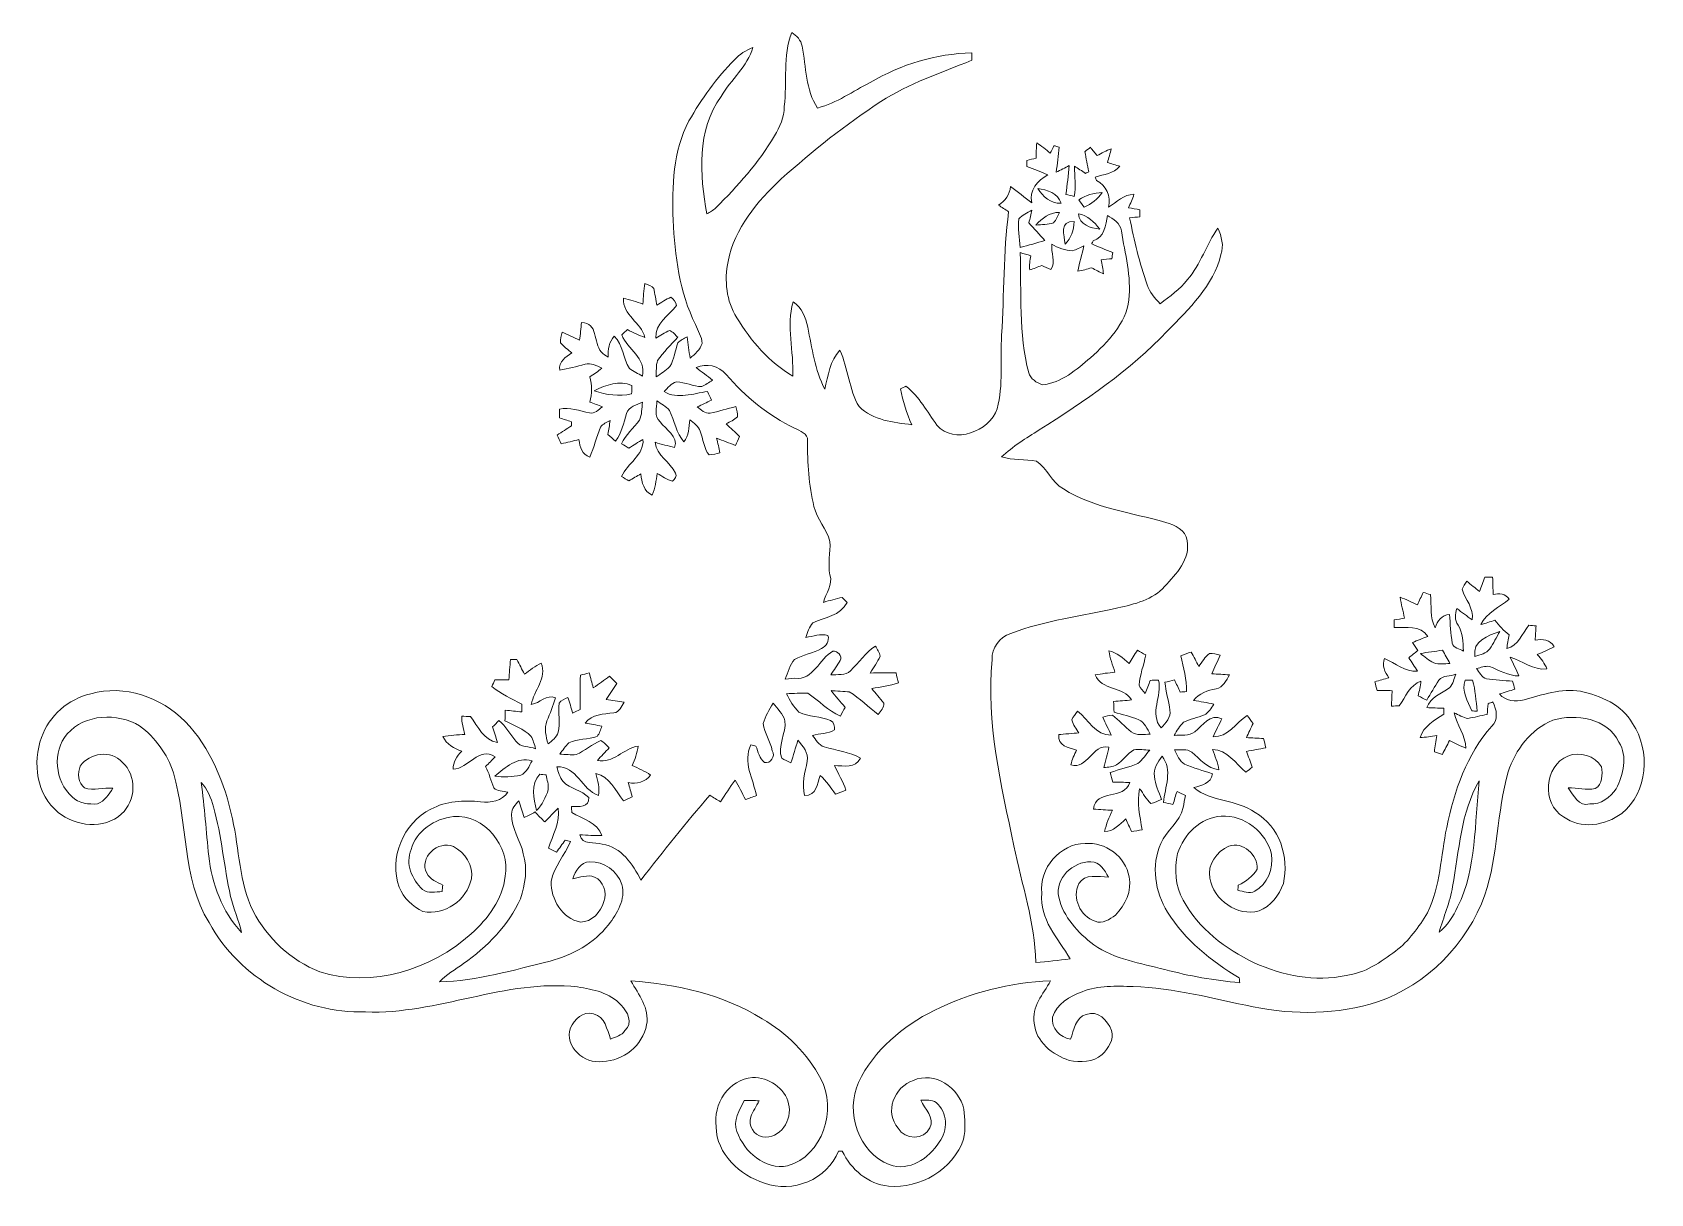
# Model space of a CAD drawing. Header units: centimetres. Extents: x -16.6 to 16.6, y -12 to 11.9.
import ezdxf

# ---------------------------------------------------------------- set-up
doc = ezdxf.new("R2010")
doc.units = ezdxf.units.CM
doc.header["$MEASUREMENT"] = 0
doc.layers.add('Layer 1', color=7, linetype='Continuous')

msp = doc.modelspace()

# ---------------------------------------------------------------- linework, layer by layer
at = {"layer": 'Layer 1', "color": 251, "lineweight": 9}
for points, knots in [([(-1.00362, 11.85421), (-0.90343, 11.78541), (-0.811, 11.6944), (-0.79124, 11.56881), (-0.79124, 11.56881), (-0.70164, 11.14301), (-0.72774, 10.67416), (-0.47057, 10.30022), (-0.47057, 10.30022), (-0.07828, 10.40605), (0.2551, 10.64312), (0.61175, 10.82692), (0.61175, 10.82692), (1.24146, 11.19628), (1.96325, 11.41958), (2.69561, 11.43158), (2.69561, 11.43158), (2.69491, 11.38113), (2.69455, 11.33068), (2.69455, 11.28024), (2.69455, 11.28024), (2.06308, 11.01918), (1.40374, 10.80893), (0.82836, 10.43145), (0.82836, 10.43145), (0.10129, 9.96473), (-0.57182, 9.41722), (-1.2174, 8.84501), (-1.2174, 8.84501), (-1.71129, 8.38358), (-2.1759, 7.83113), (-2.31207, 7.15062), (-2.31207, 7.15062), (-2.38827, 6.76009), (-2.34982, 6.33464), (-2.1318, 5.99386), (-2.1318, 5.99386), (-1.84076, 5.5222), (-1.46787, 5.07099), (-0.97963, 4.79442), (-0.97963, 4.79442), (-0.95952, 5.3003), (-1.11827, 5.82171), (-0.97398, 6.31806), (-0.97398, 6.31806), (-0.79583, 6.20412), (-0.71363, 5.9988), (-0.67377, 5.79913), (-0.67377, 5.79913), (-0.58875, 5.36768), (-0.52419, 4.92389), (-0.32593, 4.5256), (-0.32593, 4.5256), (-0.2522, 4.79971), (-0.22327, 5.11051), (-0.01372, 5.32394), (-0.01372, 5.32394), (0.15985, 4.95211), (0.1669, 4.52207), (0.38104, 4.16683), (0.38104, 4.16683), (0.6682, 3.8846), (1.08518, 3.83945), (1.46512, 3.79641), (1.46512, 3.79641), (1.35894, 4.03101), (1.27992, 4.2776), (1.23335, 4.53089), (1.23335, 4.53089), (1.26087, 4.5443), (1.3159, 4.57076), (1.34342, 4.58416), (1.34342, 4.58416), (1.61823, 4.37426), (1.77698, 4.0624), (1.97771, 3.78935), (1.97771, 3.78935), (2.33331, 3.37696), (3.05615, 3.65495), (3.21949, 4.12167), (3.21949, 4.12167), (3.34684, 4.61344), (3.27276, 5.12991), (3.30874, 5.63156), (3.30874, 5.63156), (3.36025, 6.47717), (3.34402, 7.32842), (3.45338, 8.16944), (3.45338, 8.16944), (3.38282, 8.21424), (3.31262, 8.25975), (3.24418, 8.30738), (3.24418, 8.30738), (3.38318, 8.39451), (3.47843, 8.52257), (3.49042, 8.69014), (3.49042, 8.69014), (3.63824, 8.58043), (3.78005, 8.46331), (3.92857, 8.3543), (3.92857, 8.3543), (3.86542, 8.60653), (4.0531, 8.8122), (4.25665, 8.92862), (4.25665, 8.92862), (4.11554, 8.99177), (3.97055, 9.04504), (3.82697, 9.10148), (3.82697, 9.10148), (3.82697, 9.1424), (3.82697, 9.18333), (3.82732, 9.22425), (3.82732, 9.22425), (3.89188, 9.23977), (3.95679, 9.25564), (4.0217, 9.27187), (4.0217, 9.27187), (4.01994, 9.37594), (4.02135, 9.48001), (4.03017, 9.58338), (4.03017, 9.58338), (4.12965, 9.52129), (4.21855, 9.44438), (4.30922, 9.3703), (4.30922, 9.3703), (4.33427, 9.42251), (4.35896, 9.47472), (4.38401, 9.52693), (4.38401, 9.52693), (4.41011, 9.51952), (4.46232, 9.50506), (4.48843, 9.498), (4.48843, 9.498), (4.47538, 9.32479), (4.45245, 9.15263), (4.43093, 8.98048), (4.43093, 8.98048), (4.51983, 9.0274), (4.60837, 9.07502), (4.69974, 9.117), (4.69974, 9.117), (4.67999, 8.9198), (4.65353, 8.7233), (4.63025, 8.5261), (4.63025, 8.5261), (4.68634, 8.51164), (4.74243, 8.49753), (4.79923, 8.48306), (4.79923, 8.48306), (4.84015, 8.68767), (4.80699, 8.89687), (4.80558, 9.10289), (4.80558, 9.10289), (4.88248, 9.05879), (4.95657, 9.00976), (5.02924, 8.95861), (5.02924, 8.95861), (5.04688, 8.96743), (5.08215, 8.98436), (5.09979, 8.99283), (5.09979, 8.99283), (5.07369, 9.13006), (5.04511, 9.26693), (5.01901, 9.40381), (5.01901, 9.40381), (5.05711, 9.4338), (5.09556, 9.46378), (5.13401, 9.49342), (5.13401, 9.49342), (5.17917, 9.43662), (5.22397, 9.37912), (5.26948, 9.32197), (5.26948, 9.32197), (5.36473, 9.37453), (5.46033, 9.42286), (5.56228, 9.46414), (5.56228, 9.46414), (5.5383, 9.36853), (5.51078, 9.27399), (5.4822, 9.1798), (5.4822, 9.1798), (5.54535, 9.1611), (5.67165, 9.12335), (5.73479, 9.10466), (5.73479, 9.10466), (5.61238, 8.9512), (5.40424, 8.9392), (5.23032, 8.87994), (5.23032, 8.87994), (5.23702, 8.86371), (5.25043, 8.8309), (5.25713, 8.81467), (5.25713, 8.81467), (5.46104, 8.71872), (5.5577, 8.47883), (5.50337, 8.26434), (5.50337, 8.26434), (5.66953, 8.36876), (5.8184, 8.52681), (6.0276, 8.52786), (6.0276, 8.52786), (5.99408, 8.43403), (5.95634, 8.3416), (5.91577, 8.25058), (5.91577, 8.25058), (5.99373, 8.23788), (6.07205, 8.22518), (6.15072, 8.21213), (6.15072, 8.21213), (6.15072, 8.16344), (6.15107, 8.11476), (6.15142, 8.06573), (6.15142, 8.06573), (6.07981, 8.05867), (6.0082, 8.05197), (5.93693, 8.04668), (5.93693, 8.04668), (6.03501, 7.58207), (6.13908, 7.11711), (6.29994, 6.66908), (6.29994, 6.66908), (6.3511, 6.51844), (6.45164, 6.39144), (6.56347, 6.28067), (6.56347, 6.28067), (6.76208, 6.43342), (6.97375, 6.5763), (7.12968, 6.77562), (7.12968, 6.77562), (7.40096, 7.08747), (7.51315, 7.49952), (7.75198, 7.83254), (7.75198, 7.83254), (7.82641, 7.66532), (7.88039, 7.47376), (7.81442, 7.29385), (7.81442, 7.29385), (7.66096, 6.65003), (7.15578, 6.17272), (6.70952, 5.71517), (6.70952, 5.71517), (5.94223, 4.90907), (5.01971, 4.27407), (4.07956, 3.68846), (4.07956, 3.68846), (3.81074, 3.51948), (3.54016, 3.34944), (3.30662, 3.13248), (3.30662, 3.13248), (3.54087, 3.06757), (3.78922, 3.09191), (4.02559, 3.04605), (4.02559, 3.04605), (4.24995, 2.90212), (4.33638, 2.61037), (4.57803, 2.47596), (4.57803, 2.47596), (5.21198, 2.07838), (5.97468, 1.99336), (6.67988, 1.78734), (6.67988, 1.78734), (6.86968, 1.74218), (7.08805, 1.63106), (7.11839, 1.41586), (7.11839, 1.41586), (7.196, 1.03381), (6.8912, 0.72971), (6.65837, 0.47465), (6.65837, 0.47465), (6.41601, 0.19561), (6.03712, 0.11164), (5.69352, 0.03121), (5.69352, 0.03121), (4.9608, -0.14059), (4.20162, -0.22244), (3.49501, -0.4909), (3.49501, -0.4909), (3.265, -0.56851), (3.10378, -0.78476), (3.1133, -1.03065), (3.1133, -1.03065), (2.98842, -2.32323), (3.29816, -3.59887), (3.56098, -4.85511), (3.56098, -4.85511), (3.72608, -5.64957), (3.98925, -6.43168), (4.009, -7.24906), (4.009, -7.24906), (4.24642, -7.23813), (4.48102, -7.20497), (4.71668, -7.17639), (4.71668, -7.17639), (4.4722, -6.75376), (4.07533, -6.36042), (4.13777, -5.82878), (4.13777, -5.82878), (4.0725, -5.3229), (4.50924, -4.80149), (5.02465, -4.80819), (5.02465, -4.80819), (5.43599, -4.76445), (5.86038, -5.07948), (5.92635, -5.49011), (5.92635, -5.49011), (5.99091, -5.77939), (5.84592, -6.07255), (5.64907, -6.27681), (5.64907, -6.27681), (5.53195, -6.36324), (5.38025, -6.46766), (5.22926, -6.40275), (5.22926, -6.40275), (4.91988, -6.30503), (4.75054, -5.92015), (4.89659, -5.62946), (4.89659, -5.62946), (5.01442, -5.41956), (5.30229, -5.49152), (5.50337, -5.49611), (5.50337, -5.49611), (5.42611, -5.35394), (5.32487, -5.18778), (5.14354, -5.17967), (5.14354, -5.17967), (4.77312, -5.17649), (4.40341, -5.52292), (4.48173, -5.91062), (4.48173, -5.91062), (4.57521, -6.31808), (4.87754, -6.63876), (5.20069, -6.88535), (5.20069, -6.88535), (5.63072, -7.1898), (6.16342, -7.26459), (6.66154, -7.39617), (6.66154, -7.39617), (7.16566, -7.52846), (7.68036, -7.61948), (8.1993, -7.66675), (8.1993, -7.66675), (8.19718, -7.64206), (8.1933, -7.59232), (8.19118, -7.56727), (8.19118, -7.56727), (7.61933, -7.2226), (7.06582, -6.79716), (6.7194, -6.21437), (6.7194, -6.21437), (6.45128, -5.80479), (6.38285, -5.25834), (6.57723, -4.80537), (6.57723, -4.80537), (6.69294, -4.53691), (6.97975, -4.3644), (7.03725, -4.06877), (7.03725, -4.06877), (7.05453, -3.98552), (7.07041, -3.90226), (7.08487, -3.81936), (7.08487, -3.81936), (7.02772, -3.79078), (6.97093, -3.76291), (6.91378, -3.7354), (6.91378, -3.7354), (6.8792, -3.8183), (6.86121, -3.91708), (6.82946, -4.00386), (6.82946, -4.00386), (6.76349, -3.9901), (6.69788, -3.9767), (6.63226, -3.96364), (6.63226, -3.96364), (6.66366, -3.65214), (6.82876, -3.29196), (6.60474, -3.01397), (6.60474, -3.01397), (6.52184, -3.13744), (6.41671, -3.26514), (6.44776, -3.42813), (6.44776, -3.42813), (6.46116, -3.59323), (6.54054, -3.74351), (6.59134, -3.89944), (6.59134, -3.89944), (6.52149, -3.9333), (6.45234, -3.97423), (6.37438, -3.98622), (6.37438, -3.98622), (6.27913, -3.90014), (6.22304, -3.78196), (6.14402, -3.68283), (6.14402, -3.68283), (6.08087, -3.96329), (6.15495, -4.24834), (6.1934, -4.52668), (6.1934, -4.52668), (6.13943, -4.53514), (6.03148, -4.55208), (5.9775, -4.56054), (5.9775, -4.56054), (5.93764, -4.47447), (5.89919, -4.38804), (5.86038, -4.30196), (5.86038, -4.30196), (5.73021, -4.41308), (5.61097, -4.56196), (5.42505, -4.5616), (5.42505, -4.5616), (5.45822, -4.40779), (5.51748, -4.26315), (5.58874, -4.12381), (5.58874, -4.12381), (5.45857, -4.11604), (5.32804, -4.11252), (5.19857, -4.09805), (5.19857, -4.09805), (5.23561, -3.67542), (5.83392, -3.92625), (5.94152, -3.55231), (5.94152, -3.55231), (5.8251, -3.54878), (5.70869, -3.54913), (5.59227, -3.54419), (5.59227, -3.54419), (5.57534, -3.47963), (5.55805, -3.41543), (5.54147, -3.35122), (5.54147, -3.35122), (5.72738, -3.28067), (5.92318, -3.23939), (6.10768, -3.16637), (6.10768, -3.16637), (6.20328, -3.09017), (6.27207, -2.98292), (6.35039, -2.88908), (6.35039, -2.88908), (6.24138, -2.88414), (6.13167, -2.86121), (6.02442, -2.88309), (6.02442, -2.88309), (5.88578, -2.95964), (5.80112, -3.10322), (5.67094, -3.19177), (5.67094, -3.19177), (5.59157, -3.23763), (5.49632, -3.23692), (5.40777, -3.24751), (5.40777, -3.24751), (5.43952, -3.10498), (5.48362, -2.96669), (5.51466, -2.82452), (5.51466, -2.82452), (5.158, -2.76385), (5.08145, -3.29513), (4.73149, -3.18894), (4.73149, -3.18894), (4.75478, -3.08276), (4.80275, -2.98504), (4.84932, -2.88802), (4.84932, -2.88802), (4.68175, -2.83758), (4.45774, -2.8083), (4.48278, -2.56911), (4.48278, -2.56911), (4.58509, -2.561), (4.79005, -2.54407), (4.89271, -2.53595), (4.89271, -2.53595), (4.84297, -2.44846), (4.77735, -2.36768), (4.7509, -2.26961), (4.7509, -2.26961), (4.77912, -2.20364), (4.82463, -2.14754), (4.86661, -2.09004), (4.86661, -2.09004), (5.09097, -2.25973), (5.24267, -2.58852), (5.56193, -2.57829), (5.56193, -2.57829), (5.50337, -2.45622), (5.43987, -2.33628), (5.38625, -2.2121), (5.38625, -2.2121), (5.45116, -2.19517), (5.51642, -2.17506), (5.58416, -2.17118), (5.58416, -2.17118), (5.72527, -2.27207), (5.83886, -2.40578), (5.97362, -2.51443), (5.97362, -2.51443), (6.08228, -2.59945), (6.23292, -2.55641), (6.36168, -2.56382), (6.36168, -2.56382), (6.29994, -2.45481), (6.24914, -2.31688), (6.12638, -2.26326), (6.12638, -2.26326), (5.95951, -2.20434), (5.79088, -2.15319), (5.61979, -2.1098), (5.61979, -2.1098), (5.61555, -2.03571), (5.61203, -1.96163), (5.6085, -1.88755), (5.6085, -1.88755), (5.72985, -1.87696), (5.85615, -1.87026), (5.97892, -1.85791), (5.97892, -1.85791), (5.8117, -1.57075), (5.35767, -1.66706), (5.23032, -1.34392), (5.23032, -1.34392), (5.36473, -1.31746), (5.50161, -1.30229), (5.63778, -1.28606), (5.63778, -1.28606), (5.58663, -1.14213), (5.53442, -0.99784), (5.51254, -0.84615), (5.51254, -0.84615), (5.68082, -0.88284), (5.80358, -1.00313), (5.93094, -1.10897), (5.93094, -1.10897), (5.9835, -1.01654), (6.03853, -0.92552), (6.09886, -0.83803), (6.09886, -0.83803), (6.1553, -0.86943), (6.2121, -0.90118), (6.26925, -0.93293), (6.26925, -0.93293), (6.23327, -1.14107), (6.14684, -1.34145), (6.13202, -1.55276), (6.13202, -1.55276), (6.16201, -1.61908), (6.21457, -1.67129), (6.26114, -1.72633), (6.26114, -1.72633), (6.29465, -1.63566), (6.32852, -1.54571), (6.36238, -1.45539), (6.36238, -1.45539), (6.41883, -1.45292), (6.47598, -1.45116), (6.53313, -1.4494), (6.53313, -1.4494), (6.61039, -1.78066), (6.33452, -2.13555), (6.58569, -2.43118), (6.58569, -2.43118), (6.68235, -2.33769), (6.78783, -2.21175), (6.76773, -2.06817), (6.76773, -2.06817), (6.7395, -1.87555), (6.68271, -1.68893), (6.66436, -1.49526), (6.66436, -1.49526), (6.72892, -1.47832), (6.79419, -1.46174), (6.85945, -1.44587), (6.85945, -1.44587), (6.90037, -1.52912), (6.93918, -1.61309), (6.97692, -1.69775), (6.97692, -1.69775), (7.0189, -1.69352), (7.06159, -1.68964), (7.10428, -1.68576), (7.10428, -1.68576), (7.1138, -1.43493), (7.0443, -1.19363), (6.98998, -0.95233), (6.98998, -0.95233), (7.06088, -0.92411), (7.1325, -0.89836), (7.20517, -0.87437), (7.20517, -0.87437), (7.25738, -0.97103), (7.30712, -1.06946), (7.35757, -1.16753), (7.35757, -1.16753), (7.42883, -1.07898), (7.48633, -0.97562), (7.57665, -0.90435), (7.57665, -0.90435), (7.65214, -0.89836), (7.72517, -0.92305), (7.79784, -0.93999), (7.79784, -0.93999), (7.74492, -1.06946), (7.68072, -1.19328), (7.62745, -1.3224), (7.62745, -1.3224), (7.74845, -1.3291), (7.8698, -1.33263), (7.99081, -1.34497), (7.99081, -1.34497), (7.92202, -1.45927), (7.86028, -1.60286), (7.71423, -1.62826), (7.71423, -1.62826), (7.54031, -1.66177), (7.36533, -1.72315), (7.25421, -1.86814), (7.25421, -1.86814), (7.39179, -1.89284), (7.53078, -1.91048), (7.66625, -1.94681), (7.66625, -1.94681), (7.60981, -2.02442), (7.5643, -2.12073), (7.47505, -2.16624), (7.47505, -2.16624), (7.3357, -2.22657), (7.17977, -2.24138), (7.04642, -2.31652), (7.04642, -2.31652), (6.96528, -2.39343), (6.90743, -2.48974), (6.85486, -2.58746), (6.85486, -2.58746), (6.98715, -2.56382), (7.16637, -2.61674), (7.2782, -2.5102), (7.2782, -2.5102), (7.438, -2.3832), (7.5964, -2.13273), (7.83382, -2.24279), (7.83382, -2.24279), (7.77561, -2.36662), (7.70964, -2.48727), (7.6539, -2.61215), (7.6539, -2.61215), (7.95835, -2.62944), (8.12345, -2.32217), (8.35593, -2.17471), (8.35593, -2.17471), (8.39509, -2.22974), (8.43495, -2.28513), (8.47482, -2.34087), (8.47482, -2.34087), (8.4279, -2.43682), (8.38063, -2.53278), (8.33794, -2.63085), (8.33794, -2.63085), (8.45506, -2.63791), (8.57218, -2.64355), (8.69001, -2.6506), (8.69001, -2.6506), (8.70553, -2.71375), (8.72106, -2.7769), (8.73658, -2.84075), (8.73658, -2.84075), (8.60393, -2.86897), (8.46988, -2.89049), (8.33653, -2.91342), (8.33653, -2.91342), (8.37886, -3.02137), (8.41978, -3.12827), (8.45647, -3.23904), (8.45647, -3.23904), (8.41343, -3.27291), (8.37075, -3.30677), (8.32806, -3.34134), (8.32806, -3.34134), (8.11604, -3.16425), (7.94459, -2.88097), (7.63909, -2.87321), (7.63909, -2.87321), (7.69624, -3.00938), (7.74527, -3.14732), (7.7735, -3.29301), (7.7735, -3.29301), (7.53431, -3.26691), (7.38826, -3.07076), (7.21434, -2.93212), (7.21434, -2.93212), (7.11803, -2.84992), (6.97763, -2.89367), (6.86192, -2.88097), (6.86192, -2.88097), (6.91589, -2.98645), (6.95823, -3.11451), (7.06653, -3.17766), (7.06653, -3.17766), (7.25209, -3.25774), (7.44788, -3.31101), (7.64015, -3.37274), (7.64015, -3.37274), (7.61122, -3.57559), (7.41543, -3.61122), (7.25632, -3.6592), (7.25632, -3.6592), (7.61933, -3.96188), (8.14074, -3.89485), (8.51609, -4.17072), (8.51609, -4.17072), (9.0188, -4.44907), (9.222, -5.09006), (9.09641, -5.63052), (9.09641, -5.63052), (9.01422, -5.87182), (8.83853, -6.09477), (8.59794, -6.19179), (8.59794, -6.19179), (8.15308, -6.31279), (7.66202, -5.96707), (7.58935, -5.52151), (7.58935, -5.52151), (7.52937, -5.24529), (7.72411, -4.96306), (7.97564, -4.86393), (7.97564, -4.86393), (8.27056, -4.75881), (8.57501, -5.03468), (8.55807, -5.33066), (8.55807, -5.33066), (8.47094, -5.48623), (8.32595, -5.58713), (8.17037, -5.66227), (8.17037, -5.66227), (8.1679, -5.68837), (8.16332, -5.74059), (8.16085, -5.76669), (8.16085, -5.76669), (8.27409, -5.78609), (8.39791, -5.84254), (8.50939, -5.78715), (8.50939, -5.78715), (8.77785, -5.64639), (8.89286, -5.31655), (8.85511, -5.02903), (8.85511, -5.02903), (8.74822, -4.57254), (8.29525, -4.21553), (7.82147, -4.24728), (7.82147, -4.24728), (7.39108, -4.26527), (7.05312, -4.62404), (6.92295, -5.01245), (6.92295, -5.01245), (6.85733, -5.33207), (6.8718, -5.68026), (7.03584, -5.96883), (7.03584, -5.96883), (7.3551, -6.55127), (7.90473, -6.97425), (8.49669, -7.25506), (8.49669, -7.25506), (9.08195, -7.51823), (9.74976, -7.65582), (10.38617, -7.51823), (10.38617, -7.51823), (10.76893, -7.46779), (11.09948, -7.24624), (11.3997, -7.01799), (11.3997, -7.01799), (11.67628, -6.81021), (11.88336, -6.52411), (12.05481, -6.22742), (12.05481, -6.22742), (12.3268, -5.68202), (12.32856, -5.05972), (12.45309, -4.47447), (12.45309, -4.47447), (12.6062, -3.72905), (12.86196, -2.97516), (13.37808, -2.39872), (13.37808, -2.39872), (13.51742, -2.26467), (13.48073, -2.05582), (13.4003, -1.89989), (13.4003, -1.89989), (13.37596, -1.90871), (13.32657, -1.92635), (13.30188, -1.93482), (13.30188, -1.93482), (13.29729, -2.00961), (13.29094, -2.08404), (13.28424, -2.15848), (13.28424, -2.15848), (13.15159, -2.17753), (13.02248, -2.21739), (12.88983, -2.23609), (12.88983, -2.23609), (12.78788, -2.22727), (12.7018, -2.15848), (12.60832, -2.12285), (12.60832, -2.12285), (12.66158, -2.37332), (12.83762, -2.58464), (12.84856, -2.8464), (12.84856, -2.8464), (12.73002, -2.8023), (12.6196, -2.75079), (12.50883, -2.69294), (12.50883, -2.69294), (12.46227, -2.78784), (12.41464, -2.88203), (12.36384, -2.97516), (12.36384, -2.97516), (12.30881, -2.95893), (12.25377, -2.94271), (12.19945, -2.92683), (12.19945, -2.92683), (12.20862, -2.81324), (12.22873, -2.70105), (12.24954, -2.58922), (12.24954, -2.58922), (12.13559, -2.60968), (12.02129, -2.62767), (11.90558, -2.6305), (11.90558, -2.6305), (11.97825, -2.39378), (12.20333, -2.28054), (12.391, -2.14931), (12.391, -2.14931), (12.39242, -2.10839), (12.39418, -2.06782), (12.3963, -2.02725), (12.3963, -2.02725), (12.27776, -2.02513), (12.15888, -2.02019), (12.0414, -2.0149), (12.0414, -2.0149), (12.12042, -1.80359), (12.34797, -1.72703), (12.51483, -1.60427), (12.51483, -1.60427), (12.58468, -1.52877), (12.60373, -1.42259), (12.6376, -1.3291), (12.6376, -1.3291), (12.53317, -1.37496), (12.36878, -1.34533), (12.29364, -1.45434), (12.29364, -1.45434), (12.20121, -1.58416), (12.12748, -1.72597), (12.04422, -1.86179), (12.04422, -1.86179), (11.9846, -1.83322), (11.92604, -1.80429), (11.86748, -1.77466), (11.86748, -1.77466), (11.8883, -1.67376), (11.90911, -1.57287), (11.92393, -1.47092), (11.92393, -1.47092), (11.69497, -1.55311), (11.60607, -1.79477), (11.47837, -1.98068), (11.47837, -1.98068), (11.42475, -1.98139), (11.37148, -1.98244), (11.31856, -1.98386), (11.31856, -1.98386), (11.32068, -1.87837), (11.32632, -1.77325), (11.33232, -1.66812), (11.33232, -1.66812), (11.22472, -1.66353), (11.12735, -1.66565), (11.02258, -1.66283), (11.02258, -1.66283), (11.00706, -1.60356), (10.99189, -1.54465), (10.97742, -1.48609), (10.97742, -1.48609), (11.07267, -1.45645), (11.16898, -1.42858), (11.26564, -1.40318), (11.26564, -1.40318), (11.1778, -1.28677), (11.11536, -1.14848), (11.17568, -1.00384), (11.17568, -1.00384), (11.39441, -1.10579), (11.59549, -1.27936), (11.8502, -1.26877), (11.8502, -1.26877), (11.79552, -1.17352), (11.73519, -1.08251), (11.67557, -0.99079), (11.67557, -0.99079), (11.73519, -0.94069), (11.79622, -0.89201), (11.8576, -0.84438), (11.8576, -0.84438), (11.82056, -0.78935), (11.78423, -0.73396), (11.7486, -0.67893), (11.7486, -0.67893), (11.85337, -0.63519), (11.95885, -0.59391), (12.06504, -0.55228), (12.06504, -0.55228), (11.90876, -0.31874), (11.6163, -0.37413), (11.37536, -0.37131), (11.37536, -0.37131), (11.37395, -0.3191), (11.37289, -0.26689), (11.37218, -0.21503), (11.37218, -0.21503), (11.42616, -0.20515), (11.53375, -0.18575), (11.58738, -0.17587), (11.58738, -0.17587), (11.55457, -0.03335), (11.51894, 0.10776), (11.49495, 0.2517), (11.49495, 0.2517), (11.6163, 0.20866), (11.73413, 0.15186), (11.85055, 0.09648), (11.85055, 0.09648), (11.88935, 0.18185), (11.92922, 0.26687), (11.9712, 0.35048), (11.9712, 0.35048), (12.01988, 0.33566), (12.06857, 0.32049), (12.1176, 0.30497), (12.1176, 0.30497), (12.14759, 0.07989), (12.10173, -0.16811), (12.21391, -0.37625), (12.21391, -0.37625), (12.26224, -0.23655), (12.34973, -0.11237), (12.50848, -0.10037), (12.50848, -0.10037), (12.52682, -0.29652), (12.53353, -0.49478), (12.56633, -0.68951), (12.56633, -0.68951), (12.59173, -0.79147), (12.71485, -0.80875), (12.79423, -0.8525), (12.79423, -0.8525), (12.79141, -0.67011), (12.78188, -0.48279), (12.68769, -0.32016), (12.68769, -0.32016), (12.60726, -0.21714), (12.63054, -0.09332), (12.66017, 0.01922), (12.66017, 0.01922), (12.76671, -0.05522), (12.86655, -0.13953), (12.97626, -0.21009), (12.97626, -0.21009), (13.0133, 0.02663), (12.8355, 0.20619), (12.76918, 0.41609), (12.76918, 0.41609), (12.79035, 0.47712), (12.8288, 0.53004), (12.86443, 0.58331), (12.86443, 0.58331), (12.95086, 0.51169), (13.038, 0.43938), (13.12619, 0.36847), (13.12619, 0.36847), (13.16182, 0.4676), (13.19781, 0.56638), (13.23661, 0.66409), (13.23661, 0.66409), (13.28918, 0.66339), (13.34174, 0.66268), (13.39501, 0.66127), (13.39501, 0.66127), (13.40242, 0.54239), (13.40312, 0.42456), (13.4063, 0.30497), (13.4063, 0.30497), (13.53012, 0.33742), (13.65924, 0.32472), (13.7372, 0.21078), (13.7372, 0.21078), (13.53542, 0.05308), (13.27083, -0.06686), (13.15442, -0.30957), (13.15442, -0.30957), (13.25143, -0.28452), (13.34597, -0.25207), (13.44122, -0.22067), (13.44122, -0.22067), (13.52942, -0.32862), (13.62185, -0.43516), (13.73297, -0.52089), (13.73297, -0.52089), (13.7178, -0.61472), (13.70052, -0.70821), (13.68711, -0.8024), (13.68711, -0.8024), (13.91959, -0.74561), (14.00461, -0.49513), (14.13725, -0.32404), (14.13725, -0.32404), (14.187, -0.32862), (14.23744, -0.33356), (14.28824, -0.33885), (14.28824, -0.33885), (14.27942, -0.4341), (14.2766, -0.53253), (14.26955, -0.62884), (14.26955, -0.62884), (14.41842, -0.60732), (14.58352, -0.6112), (14.65901, -0.76571), (14.65901, -0.76571), (14.54648, -0.82463), (14.43006, -0.87543), (14.31294, -0.92341), (14.31294, -0.92341), (14.39408, -1.0116), (14.46322, -1.11002), (14.5119, -1.22044), (14.5119, -1.22044), (14.2318, -1.25466), (14.00955, -1.05852), (13.75767, -0.97597), (13.75767, -0.97597), (13.81199, -1.10826), (13.88396, -1.23279), (13.93723, -1.36579), (13.93723, -1.36579), (13.71674, -1.36261), (13.52836, -1.24867), (13.33151, -1.16964), (13.33151, -1.16964), (13.2412, -1.15518), (13.15195, -1.19469), (13.06446, -1.21021), (13.06446, -1.21021), (13.12267, -1.28747), (13.16958, -1.39013), (13.26695, -1.4247), (13.26695, -1.4247), (13.44581, -1.44799), (13.62573, -1.46316), (13.80741, -1.47056), (13.80741, -1.47056), (13.82258, -1.5256), (13.83704, -1.58028), (13.85256, -1.63566), (13.85256, -1.63566), (13.74814, -1.67129), (13.64019, -1.70128), (13.53718, -1.7355), (13.53718, -1.7355), (13.66242, -1.88014), (13.86279, -1.90448), (14.04412, -1.85262), (14.04412, -1.85262), (14.41948, -1.75279), (14.80436, -1.61097), (15.19982, -1.68047), (15.19982, -1.68047), (15.61398, -1.76302), (16.05107, -1.95951), (16.2705, -2.33981), (16.2705, -2.33981), (16.64198, -2.90037), (16.58941, -3.75409), (16.04825, -4.18977), (16.04825, -4.18977), (15.71311, -4.43742), (15.20017, -4.52421), (14.85092, -4.2568), (14.85092, -4.2568), (14.39866, -3.9961), (14.45158, -3.20235), (14.94229, -3.0115), (14.94229, -3.0115), (15.18253, -2.90778), (15.50039, -3.00197), (15.63056, -3.23163), (15.63056, -3.23163), (15.6549, -3.37733), (15.65914, -3.59781), (15.50286, -3.67719), (15.50286, -3.67719), (15.32012, -3.71529), (15.13456, -3.66202), (14.95041, -3.66202), (14.95041, -3.66202), (15.05906, -3.81442), (15.15855, -4.05396), (15.39526, -3.99363), (15.39526, -3.99363), (15.61927, -4.01197), (15.81295, -3.85605), (15.93219, -3.68107), (15.93219, -3.68107), (16.08529, -3.39461), (16.17419, -3.01926), (15.99145, -2.72469), (15.99145, -2.72469), (15.75192, -2.23221), (15.10951, -2.13096), (14.62938, -2.27454), (14.62938, -2.27454), (14.17853, -2.4594), (13.86632, -2.88273), (13.71463, -3.33429), (13.71463, -3.33429), (13.47862, -4.1612), (13.51107, -5.04244), (13.23802, -5.86124), (13.23802, -5.86124), (12.87431, -6.87053), (12.04705, -7.70732), (11.0321, -8.06151), (11.0321, -8.06151), (10.20907, -8.3208), (9.32078, -8.3328), (8.47905, -8.16135), (8.47905, -8.16135), (7.66131, -7.99519), (6.84887, -7.77012), (6.01031, -7.7426), (6.01031, -7.7426), (5.66071, -7.73942), (5.29347, -7.71191), (4.96362, -7.85231), (4.96362, -7.85231), (4.7068, -7.93945), (4.44327, -8.10173), (4.35402, -8.37301), (4.35402, -8.37301), (4.32298, -8.60302), (4.50924, -8.78894), (4.72338, -8.82633), (4.72338, -8.82633), (4.79393, -8.64359), (4.82604, -8.37513), (5.04547, -8.31622), (5.04547, -8.31622), (5.28042, -8.22449), (5.49173, -8.4411), (5.56299, -8.64465), (5.56299, -8.64465), (5.63284, -8.83198), (5.50055, -9.01613), (5.37108, -9.13889), (5.37108, -9.13889), (5.19928, -9.31422), (4.92164, -9.29764), (4.69904, -9.26201), (4.69904, -9.26201), (4.36108, -9.15195), (4.00689, -8.87678), (3.97972, -8.49507), (3.97972, -8.49507), (3.91622, -8.15994), (4.16634, -7.90241), (4.31169, -7.62971), (4.31169, -7.62971), (3.48619, -7.65793), (2.66492, -7.86889), (1.92409, -8.23331), (1.92409, -8.23331), (1.27709, -8.55646), (0.68619, -9.04929), (0.37081, -9.71251), (0.37081, -9.71251), (0.09176, -10.31576), (0.36587, -11.15396), (1.00122, -11.40302), (1.00122, -11.40302), (1.40974, -11.5526), (1.81367, -11.27426), (2.02392, -10.94194), (2.02392, -10.94194), (2.21301, -10.70064), (2.19996, -10.32952), (1.96325, -10.12385), (1.96325, -10.12385), (1.86976, -10.06705), (1.75475, -10.08116), (1.65068, -10.08116), (1.65068, -10.08116), (1.72583, -10.25967), (1.94243, -10.43959), (1.83589, -10.64808), (1.83589, -10.64808), (1.71912, -10.90172), (1.31943, -10.89996), (1.18678, -10.65337), (1.18678, -10.65337), (0.88798, -10.32811), (1.10705, -9.80106), (1.49546, -9.673), (1.49546, -9.673), (1.92691, -9.47685), (2.44091, -9.82293), (2.53087, -10.26073), (2.53087, -10.26073), (2.55485, -10.46322), (2.57426, -10.6763), (2.52734, -10.87809), (2.52734, -10.87809), (2.31567, -11.50427), (1.63199, -11.90079), (0.9864, -11.84611), (0.9864, -11.84611), (0.56166, -11.7999), (0.21382, -11.50286), (0.03602, -11.12539), (0.03602, -11.12539), (0.01591, -11.12503), (-0.02466, -11.12468), (-0.04477, -11.12468), (-0.04477, -11.12468), (-0.26913, -11.70923), (-0.98739, -11.99816), (-1.56383, -11.78332), (-1.56383, -11.78332), (-2.06583, -11.62174), (-2.54843, -11.18465), (-2.55654, -10.62515), (-2.55654, -10.62515), (-2.62533, -10.16583), (-2.29443, -9.64337), (-1.80865, -9.61373), (-1.80865, -9.61373), (-1.48339, -9.60244), (-1.13908, -9.82893), (-1.06676, -10.15525), (-1.06676, -10.15525), (-0.97786, -10.47522), (-1.24774, -10.89114), (-1.60475, -10.83399), (-1.60475, -10.83399), (-1.77902, -10.79413), (-1.90285, -10.59869), (-1.84323, -10.42159), (-1.84323, -10.42159), (-1.8016, -10.30412), (-1.72893, -10.20076), (-1.67248, -10.09034), (-1.67248, -10.09034), (-1.77514, -10.08575), (-1.87745, -10.0861), (-1.97975, -10.08504), (-1.97975, -10.08504), (-2.07218, -10.27907), (-2.22282, -10.49815), (-2.12827, -10.72322), (-2.12827, -10.72322), (-1.97975, -11.1395), (-1.55642, -11.51626), (-1.08758, -11.42913), (-1.08758, -11.42913), (-0.36932, -11.21922), (-0.05852, -10.27025), (-0.40777, -9.63702), (-0.40777, -9.63702), (-0.67906, -9.12372), (-1.10839, -8.69545), (-1.6111, -8.40759), (-1.6111, -8.40759), (-2.41543, -7.90417), (-3.37111, -7.69568), (-4.30738, -7.629), (-4.30738, -7.629), (-4.14933, -7.90805), (-3.92073, -8.1871), (-3.98423, -8.53247), (-3.98423, -8.53247), (-4.06537, -8.94945), (-4.46683, -9.2793), (-4.89087, -9.28318), (-4.89087, -9.28318), (-5.26129, -9.34456), (-5.67686, -8.98685), (-5.54916, -8.59315), (-5.54916, -8.59315), (-5.46378, -8.4217), (-5.29269, -8.24213), (-5.07679, -8.30845), (-5.07679, -8.30845), (-4.83972, -8.35961), (-4.79703, -8.63089), (-4.7233, -8.82316), (-4.7233, -8.82316), (-4.62241, -8.77624), (-4.49435, -8.75684), (-4.43191, -8.64959), (-4.43191, -8.64959), (-4.2594, -8.49931), (-4.3737, -8.25201), (-4.50952, -8.12889), (-4.50952, -8.12889), (-4.73001, -7.86748), (-5.08561, -7.80469), (-5.40311, -7.75212), (-5.40311, -7.75212), (-6.88901, -7.58279), (-8.27895, -8.32645), (-9.75815, -8.26577), (-9.75815, -8.26577), (-11.06166, -8.30563), (-12.34401, -7.57397), (-12.97337, -6.43203), (-12.97337, -6.43203), (-13.53428, -5.50422), (-13.41222, -4.36581), (-13.70397, -3.3544), (-13.70397, -3.3544), (-13.82673, -2.97128), (-14.07827, -2.62944), (-14.39894, -2.38884), (-14.39894, -2.38884), (-14.85755, -2.12144), (-15.51866, -2.13872), (-15.88696, -2.55606), (-15.88696, -2.55606), (-16.20834, -2.92295), (-16.1339, -3.52585), (-15.78853, -3.85111), (-15.78853, -3.85111), (-15.64848, -3.97634), (-15.44634, -4.01127), (-15.2643, -3.9901), (-15.2643, -3.9901), (-15.11473, -3.94177), (-15.03465, -3.78902), (-14.94822, -3.66837), (-14.94822, -3.66837), (-15.14154, -3.65391), (-15.34403, -3.72869), (-15.53136, -3.66414), (-15.53136, -3.66414), (-15.66259, -3.56853), (-15.68129, -3.35546), (-15.61814, -3.2147), (-15.61814, -3.2147), (-15.43293, -2.94376), (-14.98208, -2.87744), (-14.75736, -3.13673), (-14.75736, -3.13673), (-14.45115, -3.4059), (-14.46844, -3.93295), (-14.77394, -4.19859), (-14.77394, -4.19859), (-15.12919, -4.52738), (-15.7141, -4.45683), (-16.07075, -4.16826), (-16.07075, -4.16826), (-16.51984, -3.80807), (-16.6031, -3.14732), (-16.41577, -2.62803), (-16.41577, -2.62803), (-16.26513, -2.17824), (-15.8605, -1.83922), (-15.40365, -1.73162), (-15.40365, -1.73162), (-14.71644, -1.53547), (-13.95303, -1.79794), (-13.46408, -2.30241), (-13.46408, -2.30241), (-12.9395, -2.84428), (-12.64952, -3.56924), (-12.495, -4.29737), (-12.495, -4.29737), (-12.34366, -4.92814), (-12.36659, -5.60512), (-12.06602, -6.19496), (-12.06602, -6.19496), (-11.78027, -6.75623), (-11.28532, -7.20885), (-10.70007, -7.44027), (-10.70007, -7.44027), (-9.61563, -7.78775), (-8.41371, -7.39758), (-7.58645, -6.65922), (-7.58645, -6.65922), (-7.24496, -6.35019), (-6.93945, -5.95225), (-6.88936, -5.48024), (-6.88936, -5.48024), (-6.78247, -4.87275), (-7.31516, -4.19119), (-7.95404, -4.25327), (-7.95404, -4.25327), (-8.33504, -4.29631), (-8.72275, -4.54467), (-8.82258, -4.93308), (-8.82258, -4.93308), (-8.94676, -5.21989), (-8.80388, -5.55256), (-8.58728, -5.75046), (-8.58728, -5.75046), (-8.4758, -5.84501), (-8.31352, -5.79456), (-8.18511, -5.79421), (-8.18511, -5.79421), (-8.18053, -5.75011), (-8.17594, -5.70566), (-8.17135, -5.66192), (-8.17135, -5.66192), (-8.28953, -5.59524), (-8.43947, -5.54832), (-8.50085, -5.41638), (-8.50085, -5.41638), (-8.66983, -5.10276), (-8.26202, -4.73023), (-7.95404, -4.86887), (-7.95404, -4.86887), (-7.71909, -4.99058), (-7.53, -5.25904), (-7.58433, -5.5335), (-7.58433, -5.5335), (-7.67746, -5.96601), (-8.13361, -6.29727), (-8.57811, -6.20167), (-8.57811, -6.20167), (-8.78977, -6.09901), (-8.9771, -5.9265), (-9.06776, -5.70672), (-9.06776, -5.70672), (-9.28225, -5.10876), (-8.98486, -4.38098), (-8.41512, -4.10193), (-8.41512, -4.10193), (-8.1068, -3.92942), (-7.73708, -3.91602), (-7.39348, -3.94918), (-7.39348, -3.94918), (-7.18922, -3.97317), (-6.95215, -3.93895), (-6.83644, -3.75021), (-6.83644, -3.75021), (-6.93063, -3.72305), (-7.05375, -3.74034), (-7.12572, -3.66272), (-7.12572, -3.66272), (-7.18146, -3.51667), (-7.21885, -3.36322), (-7.29258, -3.22422), (-7.29258, -3.22422), (-7.22556, -3.16002), (-7.15747, -3.09687), (-7.09891, -3.0249), (-7.09891, -3.0249), (-7.43405, -2.81041), (-7.63937, -3.26514), (-7.95898, -3.28172), (-7.95898, -3.28172), (-7.96216, -3.13426), (-7.88243, -3.01291), (-7.78189, -2.91307), (-7.78189, -2.91307), (-7.94099, -2.85486), (-8.09374, -2.76737), (-8.17135, -2.60898), (-8.17135, -2.60898), (-8.02107, -2.58464), (-7.86867, -2.5737), (-7.71627, -2.5677), (-7.71627, -2.5677), (-7.7512, -2.44564), (-7.78471, -2.32146), (-7.78048, -2.19341), (-7.78048, -2.19341), (-7.72227, -2.19411), (-7.66371, -2.19517), (-7.60479, -2.19623), (-7.60479, -2.19623), (-7.44498, -2.39766), (-7.33492, -2.69012), (-7.04987, -2.73421), (-7.04987, -2.73421), (-7.07845, -2.62556), (-7.11443, -2.51937), (-7.14971, -2.41283), (-7.14971, -2.41283), (-7.10667, -2.36909), (-7.06363, -2.32499), (-7.02059, -2.28125), (-7.02059, -2.28125), (-6.87525, -2.39837), (-6.78141, -2.56135), (-6.66923, -2.70775), (-6.66923, -2.70775), (-6.57892, -2.83511), (-6.39441, -2.80618), (-6.26424, -2.86157), (-6.26424, -2.86157), (-6.29105, -2.77267), (-6.31363, -2.68094), (-6.36055, -2.60016), (-6.36055, -2.60016), (-6.51224, -2.45552), (-6.70909, -2.3765), (-6.89395, -2.28477), (-6.89395, -2.28477), (-6.89218, -2.23045), (-6.88901, -2.12179), (-6.88724, -2.06746), (-6.88724, -2.06746), (-6.77506, -2.07769), (-6.66217, -2.09322), (-6.54963, -2.10486), (-6.54963, -2.10486), (-6.54893, -2.05124), (-6.54822, -1.99832), (-6.54717, -1.9454), (-6.54717, -1.9454), (-6.75813, -1.83392), (-6.97826, -1.73479), (-7.16382, -1.58204), (-7.16382, -1.58204), (-7.14265, -1.53547), (-7.12149, -1.48891), (-7.10032, -1.44269), (-7.10032, -1.44269), (-7.00437, -1.43987), (-6.90841, -1.44199), (-6.81245, -1.44516), (-6.81245, -1.44516), (-6.80399, -1.30546), (-6.79552, -1.16647), (-6.7807, -1.02818), (-6.7807, -1.02818), (-6.74719, -1.02853), (-6.68052, -1.02959), (-6.647, -1.0303), (-6.647, -1.0303), (-6.59514, -1.12872), (-6.54505, -1.22821), (-6.4946, -1.32769), (-6.4946, -1.32769), (-6.38101, -1.24902), (-6.272, -1.16329), (-6.14853, -1.1005), (-6.14853, -1.1005), (-6.02611, -1.40248), (-6.30022, -1.66318), (-6.35455, -1.94999), (-6.35455, -1.94999), (-6.1764, -1.92529), (-6.04657, -1.73338), (-5.85502, -1.81523), (-5.85502, -1.81523), (-5.90193, -1.97751), (-5.97143, -2.13132), (-6.03105, -2.28901), (-6.03105, -2.28901), (-6.09138, -2.44176), (-6.05363, -2.61145), (-6.00706, -2.76244), (-6.00706, -2.76244), (-5.92839, -2.69364), (-5.83314, -2.62732), (-5.80104, -2.52255), (-5.80104, -2.52255), (-5.7573, -2.32605), (-5.80104, -2.12497), (-5.77952, -1.92741), (-5.77952, -1.92741), (-5.74565, -1.86144), (-5.66063, -1.84274), (-5.60207, -1.80429), (-5.60207, -1.80429), (-5.56609, -1.91189), (-5.53505, -2.01807), (-5.504, -2.12814), (-5.504, -2.12814), (-5.45285, -2.10309), (-5.40134, -2.07805), (-5.35019, -2.053), (-5.35019, -2.053), (-5.34878, -1.81805), (-5.34737, -1.58345), (-5.34525, -1.34886), (-5.34525, -1.34886), (-5.28493, -1.33369), (-5.2246, -1.31816), (-5.16392, -1.3037), (-5.16392, -1.3037), (-5.13288, -1.40495), (-5.10748, -1.50584), (-5.07926, -1.60921), (-5.07926, -1.60921), (-4.96672, -1.53159), (-4.8563, -1.45116), (-4.74518, -1.37214), (-4.74518, -1.37214), (-4.69579, -1.42047), (-4.6471, -1.46951), (-4.59877, -1.51925), (-4.59877, -1.51925), (-4.67039, -1.62861), (-4.742, -1.73762), (-4.81326, -1.84768), (-4.81326, -1.84768), (-4.69155, -1.86497), (-4.56773, -1.88402), (-4.44602, -1.90519), (-4.44602, -1.90519), (-4.49788, -1.99162), (-4.5455, -2.10909), (-4.6598, -2.12285), (-4.6598, -2.12285), (-4.86653, -2.15001), (-5.1096, -2.14472), (-5.24471, -2.3324), (-5.24471, -2.3324), (-5.13112, -2.35251), (-5.01787, -2.37367), (-4.90463, -2.3959), (-4.90463, -2.3959), (-4.9318, -2.46716), (-4.94697, -2.549), (-5.0027, -2.60545), (-5.0027, -2.60545), (-5.18932, -2.67318), (-5.39958, -2.65554), (-5.58126, -2.73986), (-5.58126, -2.73986), (-5.65111, -2.80935), (-5.71038, -2.88873), (-5.76647, -2.96987), (-5.76647, -2.96987), (-5.65428, -2.97728), (-5.5421, -2.98927), (-5.42921, -2.98151), (-5.42921, -2.98151), (-5.25459, -2.89649), (-5.10148, -2.77231), (-4.9258, -2.69047), (-4.9258, -2.69047), (-4.85877, -2.72857), (-4.80691, -2.78713), (-4.75329, -2.84181), (-4.75329, -2.84181), (-4.83478, -2.92754), (-4.91592, -3.01432), (-4.996, -3.10216), (-4.996, -3.10216), (-4.66615, -3.17095), (-4.4626, -2.84887), (-4.15674, -2.80583), (-4.15674, -2.80583), (-4.18038, -2.94447), (-4.2153, -3.08205), (-4.2841, -3.20588), (-4.2841, -3.20588), (-4.15251, -3.26091), (-4.02057, -3.31912), (-3.90274, -3.40096), (-3.90274, -3.40096), (-4.01422, -3.53925), (-4.18532, -3.59252), (-4.36206, -3.55689), (-4.36206, -3.55689), (-4.33313, -3.65355), (-4.3042, -3.75057), (-4.27845, -3.84864), (-4.27845, -3.84864), (-4.33842, -3.8758), (-4.3984, -3.90332), (-4.45802, -3.93084), (-4.45802, -3.93084), (-4.62594, -3.72305), (-4.73918, -3.42883), (-5.02669, -3.36569), (-5.02669, -3.36569), (-4.98577, -3.51456), (-4.94273, -3.66766), (-4.97554, -3.82324), (-4.97554, -3.82324), (-5.31809, -3.69659), (-5.41616, -3.21223), (-5.82997, -3.23304), (-5.82997, -3.23304), (-5.79469, -3.3357), (-5.77176, -3.44929), (-5.7005, -3.53502), (-5.7005, -3.53502), (-5.54916, -3.68072), (-5.32162, -3.71211), (-5.17345, -3.86204), (-5.17345, -3.86204), (-5.15158, -4.05819), (-5.3897, -4.05889), (-5.52446, -4.04443), (-5.52446, -4.04443), (-5.52411, -4.085), (-5.52376, -4.12557), (-5.5234, -4.16649), (-5.5234, -4.16649), (-5.3075, -4.30584), (-4.98612, -4.36757), (-4.90393, -4.64521), (-4.90393, -4.64521), (-5.05527, -4.64415), (-5.20485, -4.64027), (-5.35513, -4.62616), (-5.35513, -4.62616), (-5.31103, -4.85688), (-5.04857, -4.75951), (-4.8944, -4.82089), (-4.8944, -4.82089), (-4.50458, -4.87769), (-4.26752, -5.23188), (-4.10065, -5.55644), (-4.10065, -5.55644), (-3.64063, -4.96589), (-3.17673, -4.37675), (-2.68284, -3.81371), (-2.68284, -3.81371), (-2.61263, -3.86063), (-2.54137, -3.90579), (-2.468, -3.94847), (-2.468, -3.94847), (-2.3664, -3.80137), (-2.2722, -3.64932), (-2.16743, -3.50468), (-2.16743, -3.50468), (-2.08629, -3.63168), (-2.0235, -3.76856), (-1.95541, -3.90261), (-1.95541, -3.90261), (-1.87886, -3.87721), (-1.80301, -3.84934), (-1.72787, -3.82042), (-1.72787, -3.82042), (-1.79631, -3.48034), (-2.01115, -3.12897), (-1.84182, -2.7829), (-1.84182, -2.7829), (-1.81571, -2.78819), (-1.7635, -2.79912), (-1.73739, -2.80477), (-1.73739, -2.80477), (-1.69753, -2.92365), (-1.66719, -3.05947), (-1.56277, -3.14097), (-1.56277, -3.14097), (-1.44177, -3.17589), (-1.32711, -3.01326), (-1.40578, -2.90143), (-1.40578, -2.90143), (-1.43153, -2.70493), (-1.57194, -2.53913), (-1.5864, -2.34122), (-1.5864, -2.34122), (-1.5483, -2.19129), (-1.46328, -2.05829), (-1.38638, -1.92565), (-1.38638, -1.92565), (-1.29219, -2.03536), (-1.18283, -2.14402), (-1.14155, -2.28689), (-1.14155, -2.28689), (-1.1158, -2.54266), (-1.30312, -2.80512), (-1.20928, -3.05701), (-1.20928, -3.05701), (-1.16166, -3.08064), (-1.06641, -3.12756), (-1.01878, -3.15084), (-1.01878, -3.15084), (-0.96587, -2.99668), (-0.92847, -2.83828), (-0.87485, -2.68447), (-0.87485, -2.68447), (-0.78313, -2.80935), (-0.64449, -2.94553), (-0.6847, -3.1138), (-0.6847, -3.1138), (-0.72986, -3.34664), (-0.79936, -3.58511), (-0.73974, -3.82289), (-0.73974, -3.82289), (-0.4868, -3.82183), (-0.48397, -3.57876), (-0.41624, -3.40731), (-0.41624, -3.40731), (-0.29383, -3.5202), (-0.2014, -3.65849), (-0.10403, -3.7929), (-0.10403, -3.7929), (-0.03136, -3.76715), (0.04025, -3.73892), (0.11152, -3.70929), (0.11152, -3.70929), (0.04872, -3.53361), (-0.04547, -3.37274), (-0.12696, -3.20588), (-0.12696, -3.20588), (0.06565, -3.21011), (0.30837, -3.26867), (0.4075, -3.05489), (0.4075, -3.05489), (0.18137, -2.91731), (-0.08745, -2.89826), (-0.33545, -2.8217), (-0.33545, -2.8217), (-0.44834, -2.78678), (-0.50761, -2.67671), (-0.57464, -2.58852), (-0.57464, -2.58852), (-0.42823, -2.5416), (-0.25749, -2.55571), (-0.12167, -2.47457), (-0.12167, -2.47457), (-0.11885, -2.40049), (-0.1319, -2.31406), (-0.20563, -2.27772), (-0.20563, -2.27772), (-0.41377, -2.19446), (-0.65437, -2.2114), (-0.85439, -2.10697), (-0.85439, -2.10697), (-0.96234, -1.99797), (-1.04736, -1.86991), (-1.11051, -1.73127), (-1.11051, -1.73127), (-0.96516, -1.72174), (-0.81982, -1.71574), (-0.67342, -1.72174), (-0.67342, -1.72174), (-0.44093, -1.86215), (-0.26067, -2.08581), (-0.00314, -2.18776), (-0.00314, -2.18776), (0.02932, -2.12814), (0.06213, -2.06887), (0.09494, -2.00996), (0.09494, -2.00996), (0.00074, -1.8939), (-0.10438, -1.78665), (-0.19258, -1.66636), (-0.19258, -1.66636), (-0.09945, -1.67235), (0.08682, -1.68505), (0.17995, -1.6914), (0.17995, -1.6914), (0.39656, -1.82122), (0.57295, -2.00502), (0.77439, -2.15636), (0.77439, -2.15636), (0.81672, -2.08369), (0.90103, -2.01243), (0.88622, -1.92247), (0.88622, -1.92247), (0.80966, -1.81699), (0.72147, -1.72386), (0.63962, -1.62402), (0.63962, -1.62402), (0.82342, -1.59016), (1.01216, -1.56899), (1.1896, -1.50619), (1.1896, -1.50619), (1.17302, -1.43811), (1.15644, -1.37073), (1.14022, -1.30299), (1.14022, -1.30299), (0.96347, -1.29911), (0.78673, -1.29876), (0.61034, -1.30476), (0.61034, -1.30476), (0.68055, -1.19081), (0.75533, -1.07863), (0.8146, -0.95904), (0.8146, -0.95904), (0.79767, -0.88319), (0.75287, -0.81792), (0.71759, -0.75019), (0.71759, -0.75019), (0.51615, -0.88742), (0.37328, -1.08674), (0.20677, -1.25996), (0.20677, -1.25996), (0.10234, -1.36932), (-0.06558, -1.32698), (-0.2021, -1.34321), (-0.2021, -1.34321), (-0.13896, -1.24302), (-0.0624, -1.15165), (-0.00878, -1.04617), (-0.00878, -1.04617), (0.04802, -0.95621), (-0.06276, -0.84262), (-0.1573, -0.85849), (-0.1573, -0.85849), (-0.44129, -1.00631), (-0.55629, -1.46104), (-0.94047, -1.41236), (-0.94047, -1.41236), (-0.94047, -1.41236), (-1.13591, -1.42894), (-1.13591, -1.42894), (-1.13591, -1.42894), (-1.07382, -1.29594), (-1.05053, -1.13366), (-0.94329, -1.02747), (-0.94329, -1.02747), (-0.77008, -0.92693), (-0.56441, -0.89659), (-0.38802, -0.80029), (-0.38802, -0.80029), (-0.2963, -0.74949), (-0.22398, -0.64894), (-0.25925, -0.53253), (-0.25925, -0.53253), (-0.41201, -0.4909), (-0.56476, -0.55158), (-0.71504, -0.57239), (-0.71504, -0.57239), (-0.67624, -0.46938), (-0.64731, -0.35579), (-0.57146, -0.27218), (-0.57146, -0.27218), (-0.32028, -0.16458), (-0.00702, -0.12754), (0.13656, 0.14234), (0.13656, 0.14234), (0.10164, 0.17797), (0.06707, 0.21324), (0.03285, 0.24817), (0.03285, 0.24817), (-0.09733, 0.21959), (-0.22574, 0.18502), (-0.35309, 0.14692), (-0.35309, 0.14692), (-0.30088, 0.33213), (-0.15377, 0.51099), (-0.21727, 0.70996), (-0.21727, 0.70996), (-0.26878, 0.93573), (-0.20281, 1.16751), (-0.21833, 1.39505), (-0.21833, 1.39505), (-0.28748, 1.65258), (-0.4815, 1.85472), (-0.54712, 2.1126), (-0.54712, 2.1126), (-0.65119, 2.55463), (-0.68294, 3.01042), (-0.67694, 3.46374), (-0.67694, 3.46374), (-0.66953, 3.61579), (-0.83287, 3.66941), (-0.94294, 3.72691), (-0.94294, 3.72691), (-1.49115, 3.9788), (-1.95329, 4.37743), (-2.35158, 4.82511), (-2.35158, 4.82511), (-2.50433, 5.00608), (-2.75128, 5.06782), (-2.96506, 4.96904), (-2.96506, 4.96904), (-2.85464, 4.88226), (-2.73963, 4.80077), (-2.6338, 4.70834), (-2.6338, 4.70834), (-2.70365, 4.66071), (-2.77562, 4.61697), (-2.8497, 4.57711), (-2.8497, 4.57711), (-3.0268, 4.58275), (-3.19295, 4.66636), (-3.36934, 4.67518), (-3.36934, 4.67518), (-3.47976, 4.65119), (-3.54997, 4.54994), (-3.62581, 4.4748), (-3.62581, 4.4748), (-3.34253, 4.30935), (-3.03032, 4.43882), (-2.73293, 4.47551), (-2.73293, 4.47551), (-2.70577, 4.418), (-2.67896, 4.3598), (-2.6525, 4.30123), (-2.6525, 4.30123), (-2.74916, 4.2529), (-2.84723, 4.2081), (-2.94425, 4.16118), (-2.94425, 4.16118), (-2.86628, 4.10615), (-2.78797, 4.01231), (-2.68178, 4.03524), (-2.68178, 4.03524), (-2.50151, 4.06664), (-2.32759, 4.12626), (-2.14944, 4.16859), (-2.14944, 4.16859), (-2.13392, 4.09874), (-2.11522, 4.02854), (-2.11451, 3.95622), (-2.11451, 3.95622), (-2.1833, 3.89342), (-2.27044, 3.85709), (-2.35052, 3.81193), (-2.35052, 3.81193), (-2.25845, 3.72656), (-2.16355, 3.64507), (-2.07677, 3.55335), (-2.07677, 3.55335), (-2.09617, 3.48843), (-2.12933, 3.42952), (-2.15967, 3.36919), (-2.15967, 3.36919), (-2.28808, 3.41929), (-2.41614, 3.46938), (-2.54525, 3.5163), (-2.54525, 3.5163), (-2.52232, 3.41611), (-2.49869, 3.31593), (-2.47717, 3.21538), (-2.47717, 3.21538), (-2.54949, 3.1981), (-2.62216, 3.17799), (-2.69695, 3.17552), (-2.69695, 3.17552), (-2.81795, 3.30781), (-2.81548, 3.50219), (-2.88392, 3.66165), (-2.88392, 3.66165), (-2.91602, 3.76889), (-3.01586, 3.83063), (-3.09806, 3.89695), (-3.09806, 3.89695), (-3.12028, 3.74173), (-3.11323, 3.57098), (-3.21659, 3.44187), (-3.21659, 3.44187), (-3.37569, 3.62566), (-3.41238, 3.87614), (-3.5161, 4.08851), (-3.5161, 4.08851), (-3.58313, 4.17529), (-3.69037, 4.22045), (-3.77398, 4.28712), (-3.77398, 4.28712), (-3.77504, 4.14248), (-3.83677, 3.96468), (-3.70695, 3.85603), (-3.70695, 3.85603), (-3.58983, 3.69234), (-3.32666, 3.56499), (-3.40991, 3.32757), (-3.40991, 3.32757), (-3.54538, 3.35896), (-3.67697, 3.39671), (-3.81032, 3.43375), (-3.81032, 3.43375), (-3.78174, 3.15788), (-3.50199, 3.03159), (-3.38839, 2.80158), (-3.38839, 2.80158), (-3.35029, 2.73525), (-3.40356, 2.67775), (-3.45225, 2.63789), (-3.45225, 2.63789), (-3.56972, 2.658), (-3.66321, 2.74019), (-3.76445, 2.79593), (-3.76445, 2.79593), (-3.78809, 2.6453), (-3.81349, 2.49325), (-3.86711, 2.34967), (-3.86711, 2.34967), (-4.04668, 2.42446), (-4.08019, 2.61072), (-4.10171, 2.78499), (-4.10171, 2.78499), (-4.18461, 2.73878), (-4.26716, 2.69116), (-4.34936, 2.64424), (-4.34936, 2.64424), (-4.39875, 2.67281), (-4.44849, 2.70139), (-4.49753, 2.72961), (-4.49753, 2.72961), (-4.38464, 3.00689), (-4.03292, 3.16635), (-4.05867, 3.49443), (-4.05867, 3.49443), (-4.1571, 3.43658), (-4.25305, 3.37449), (-4.34865, 3.31275), (-4.34865, 3.31275), (-4.3991, 3.34344), (-4.44955, 3.37413), (-4.49964, 3.40447), (-4.49964, 3.40447), (-4.41145, 3.59039), (-4.2527, 3.7248), (-4.13311, 3.88778), (-4.13311, 3.88778), (-4.07455, 3.99926), (-4.08972, 4.13437), (-4.06714, 4.25537), (-4.06714, 4.25537), (-4.18849, 4.20563), (-4.35148, 4.16612), (-4.39522, 4.0236), (-4.39522, 4.0236), (-4.45907, 3.83169), (-4.49294, 3.62284), (-4.62241, 3.46021), (-4.62241, 3.46021), (-4.67568, 3.50607), (-4.7286, 3.55193), (-4.78151, 3.5978), (-4.78151, 3.5978), (-4.76387, 3.69269), (-4.74623, 3.78759), (-4.73212, 3.88284), (-4.73212, 3.88284), (-4.80197, 3.84298), (-4.88135, 3.81193), (-4.93427, 3.74843), (-4.93427, 3.74843), (-5.00976, 3.54417), (-5.06515, 3.3318), (-5.15263, 3.13142), (-5.15263, 3.13142), (-5.31315, 3.18152), (-5.35266, 3.33709), (-5.37347, 3.48843), (-5.37347, 3.48843), (-5.49483, 3.46162), (-5.61513, 3.43128), (-5.73683, 3.40588), (-5.73683, 3.40588), (-5.76576, 3.46409), (-5.79434, 3.5223), (-5.82221, 3.58086), (-5.82221, 3.58086), (-5.72413, 3.64542), (-5.625, 3.70857), (-5.52658, 3.77277), (-5.52658, 3.77277), (-5.52764, 3.79394), (-5.52905, 3.83627), (-5.52975, 3.85744), (-5.52975, 3.85744), (-5.61089, 3.88249), (-5.69133, 3.90859), (-5.77105, 3.93611), (-5.77105, 3.93611), (-5.77282, 3.99538), (-5.77423, 4.05429), (-5.77529, 4.1132), (-5.77529, 4.1132), (-5.56468, 4.16012), (-5.36007, 4.07828), (-5.15581, 4.0363), (-5.15581, 4.0363), (-5.04821, 4.00878), (-4.9706, 4.10932), (-4.89334, 4.16577), (-4.89334, 4.16577), (-4.97942, 4.19822), (-5.06691, 4.22927), (-5.15263, 4.25996), (-5.15263, 4.25996), (-5.09478, 4.43035), (-5.10677, 4.60921), (-5.15299, 4.77995), (-5.15299, 4.77995), (-5.06797, 4.83428), (-4.97907, 4.88438), (-4.90745, 4.95634), (-4.90745, 4.95634), (-5.01223, 5.00644), (-5.129, 5.07558), (-5.2493, 5.0396), (-5.2493, 5.0396), (-5.42075, 4.99021), (-5.59361, 4.94611), (-5.77, 4.91718), (-5.77, 4.91718), (-5.79152, 5.0911), (-5.65005, 5.18882), (-5.52023, 5.26926), (-5.52023, 5.26926), (-5.60102, 5.33593), (-5.68215, 5.40225), (-5.75588, 5.47634), (-5.75588, 5.47634), (-5.76082, 5.55183), (-5.73648, 5.62486), (-5.71955, 5.69753), (-5.71955, 5.69753), (-5.59784, 5.64743), (-5.48001, 5.58817), (-5.36254, 5.52925), (-5.36254, 5.52925), (-5.34349, 5.65096), (-5.33537, 5.77373), (-5.32232, 5.89579), (-5.32232, 5.89579), (-4.97625, 5.89614), (-5.08173, 5.48339), (-4.9191, 5.29078), (-4.9191, 5.29078), (-4.87641, 5.24915), (-4.82596, 5.21704), (-4.77728, 5.18247), (-4.77728, 5.18247), (-4.77869, 5.33734), (-4.75823, 5.4968), (-4.64816, 5.61533), (-4.64816, 5.61533), (-4.46472, 5.43683), (-4.47318, 5.15884), (-4.33842, 4.95281), (-4.33842, 4.95281), (-4.25411, 4.89178), (-4.16062, 4.84345), (-4.0689, 4.79336), (-4.0689, 4.79336), (-3.98917, 5.16695), (-4.37617, 5.34016), (-4.49612, 5.6432), (-4.49612, 5.6432), (-4.4566, 5.67813), (-4.41745, 5.71305), (-4.37793, 5.74798), (-4.37793, 5.74798), (-4.26081, 5.68836), (-4.14263, 5.63015), (-4.0174, 5.58852), (-4.0174, 5.58852), (-4.10136, 5.8972), (-4.47354, 6.04819), (-4.46119, 6.39179), (-4.46119, 6.39179), (-4.32572, 6.36216), (-4.19202, 6.32053), (-4.06149, 6.27361), (-4.06149, 6.27361), (-4.05338, 6.41614), (-4.04562, 6.55866), (-4.01845, 6.69906), (-4.01845, 6.69906), (-3.95919, 6.66343), (-3.87417, 6.65179), (-3.83395, 6.59217), (-3.83395, 6.59217), (-3.81913, 6.50645), (-3.78915, 6.33464), (-3.77433, 6.24892), (-3.77433, 6.24892), (-3.67873, 6.30501), (-3.58912, 6.37486), (-3.48364, 6.41226), (-3.48364, 6.41226), (-3.42579, 6.37416), (-3.38275, 6.31418), (-3.37075, 6.24504), (-3.37075, 6.24504), (-3.52527, 6.02879), (-3.82125, 5.88027), (-3.79479, 5.57194), (-3.79479, 5.57194), (-3.7006, 5.62662), (-3.61241, 5.69329), (-3.5101, 5.73245), (-3.5101, 5.73245), (-3.44343, 5.7), (-3.39439, 5.64249), (-3.34218, 5.59134), (-3.34218, 5.59134), (-3.48717, 5.43788), (-3.64098, 5.28936), (-3.75846, 5.11298), (-3.75846, 5.11298), (-3.7962, 5.00785), (-3.77998, 4.8872), (-3.78809, 4.77643), (-3.78809, 4.77643), (-3.68967, 4.84134), (-3.59477, 4.91189), (-3.5041, 4.98774), (-3.5041, 4.98774), (-3.41591, 5.13661), (-3.40074, 5.31547), (-3.34183, 5.47563), (-3.34183, 5.47563), (-3.29103, 5.53137), (-3.218, 5.55959), (-3.1545, 5.59769), (-3.1545, 5.59769), (-3.12945, 5.45376), (-3.11499, 5.30806), (-3.0903, 5.16378), (-3.0903, 5.16378), (-2.98799, 5.24456), (-2.88604, 5.33734), (-2.84476, 5.46575), (-2.84476, 5.46575), (-2.84617, 5.60404), (-2.93296, 5.72469), (-2.97988, 5.85063), (-2.97988, 5.85063), (-3.30937, 6.51597), (-3.40568, 7.26668), (-3.4406, 8.00011), (-3.4406, 8.00011), (-3.46071, 8.68626), (-3.44695, 9.4151), (-3.11358, 10.03564), (-3.11358, 10.03564), (-2.8557, 10.48931), (-2.54631, 10.91652), (-2.18119, 11.29011), (-2.18119, 11.29011), (-2.07535, 11.40406), (-1.942, 11.48661), (-1.79983, 11.54658), (-1.79983, 11.54658), (-1.91484, 11.155), (-2.2521, 10.88513), (-2.45106, 10.53799), (-2.45106, 10.53799), (-2.95977, 9.84408), (-2.89203, 8.92509), (-2.74598, 8.12358), (-2.74598, 8.12358), (-2.68284, 8.16168), (-2.61828, 8.19943), (-2.5643, 8.25058), (-2.5643, 8.25058), (-2.10993, 8.69649), (-1.68483, 9.17874), (-1.35745, 9.72696), (-1.35745, 9.72696), (-1.25021, 9.91111), (-1.15178, 10.11007), (-1.15813, 10.32985), (-1.15813, 10.32985), (-1.09534, 10.83679), (-1.18494, 11.36667), (-1.00362, 11.85421), (-1.00362, 11.85421), (-1.00362, 11.85421), (-1.00362, 11.85421), (-1.00362, 11.85421)], [0, 0, 0, 0, 0.00169205, 0.00169205, 0.00169205, 0.00169205, 0.00338409, 0.00338409, 0.00338409, 0.00338409, 0.00507614, 0.00507614, 0.00507614, 0.00507614, 0.00676819, 0.00676819, 0.00676819, 0.00676819, 0.00846024, 0.00846024, 0.00846024, 0.00846024, 0.01015228, 0.01015228, 0.01015228, 0.01015228, 0.01184433, 0.01184433, 0.01184433, 0.01184433, 0.01353638, 0.01353638, 0.01353638, 0.01353638, 0.01522843, 0.01522843, 0.01522843, 0.01522843, 0.01692047, 0.01692047, 0.01692047, 0.01692047, 0.01861252, 0.01861252, 0.01861252, 0.01861252, 0.02030457, 0.02030457, 0.02030457, 0.02030457, 0.02199662, 0.02199662, 0.02199662, 0.02199662, 0.02368866, 0.02368866, 0.02368866, 0.02368866, 0.02538071, 0.02538071, 0.02538071, 0.02538071, 0.02707276, 0.02707276, 0.02707276, 0.02707276, 0.02876481, 0.02876481, 0.02876481, 0.02876481, 0.03045685, 0.03045685, 0.03045685, 0.03045685, 0.0321489, 0.0321489, 0.0321489, 0.0321489, 0.03384095, 0.03384095, 0.03384095, 0.03384095, 0.03553299, 0.03553299, 0.03553299, 0.03553299, 0.03722504, 0.03722504, 0.03722504, 0.03722504, 0.03891709, 0.03891709, 0.03891709, 0.03891709, 0.04060914, 0.04060914, 0.04060914, 0.04060914, 0.04230118, 0.04230118, 0.04230118, 0.04230118, 0.04399323, 0.04399323, 0.04399323, 0.04399323, 0.04568528, 0.04568528, 0.04568528, 0.04568528, 0.04737733, 0.04737733, 0.04737733, 0.04737733, 0.04906937, 0.04906937, 0.04906937, 0.04906937, 0.05076142, 0.05076142, 0.05076142, 0.05076142, 0.05245347, 0.05245347, 0.05245347, 0.05245347, 0.05414552, 0.05414552, 0.05414552, 0.05414552, 0.05583756, 0.05583756, 0.05583756, 0.05583756, 0.05752961, 0.05752961, 0.05752961, 0.05752961, 0.05922166, 0.05922166, 0.05922166, 0.05922166, 0.06091371, 0.06091371, 0.06091371, 0.06091371, 0.06260575, 0.06260575, 0.06260575, 0.06260575, 0.0642978, 0.0642978, 0.0642978, 0.0642978, 0.06598985, 0.06598985, 0.06598985, 0.06598985, 0.0676819, 0.0676819, 0.0676819, 0.0676819, 0.06937394, 0.06937394, 0.06937394, 0.06937394, 0.07106599, 0.07106599, 0.07106599, 0.07106599, 0.07275804, 0.07275804, 0.07275804, 0.07275804, 0.07445008, 0.07445008, 0.07445008, 0.07445008, 0.07614213, 0.07614213, 0.07614213, 0.07614213, 0.07783418, 0.07783418, 0.07783418, 0.07783418, 0.07952623, 0.07952623, 0.07952623, 0.07952623, 0.08121827, 0.08121827, 0.08121827, 0.08121827, 0.08291032, 0.08291032, 0.08291032, 0.08291032, 0.08460237, 0.08460237, 0.08460237, 0.08460237, 0.08629442, 0.08629442, 0.08629442, 0.08629442, 0.08798646, 0.08798646, 0.08798646, 0.08798646, 0.08967851, 0.08967851, 0.08967851, 0.08967851, 0.09137056, 0.09137056, 0.09137056, 0.09137056, 0.09306261, 0.09306261, 0.09306261, 0.09306261, 0.09475465, 0.09475465, 0.09475465, 0.09475465, 0.0964467, 0.0964467, 0.0964467, 0.0964467, 0.09813875, 0.09813875, 0.09813875, 0.09813875, 0.0998308, 0.0998308, 0.0998308, 0.0998308, 0.10152284, 0.10152284, 0.10152284, 0.10152284, 0.10321489, 0.10321489, 0.10321489, 0.10321489, 0.10490694, 0.10490694, 0.10490694, 0.10490694, 0.10659898, 0.10659898, 0.10659898, 0.10659898, 0.10829103, 0.10829103, 0.10829103, 0.10829103, 0.10998308, 0.10998308, 0.10998308, 0.10998308, 0.11167513, 0.11167513, 0.11167513, 0.11167513, 0.11336717, 0.11336717, 0.11336717, 0.11336717, 0.11505922, 0.11505922, 0.11505922, 0.11505922, 0.11675127, 0.11675127, 0.11675127, 0.11675127, 0.11844332, 0.11844332, 0.11844332, 0.11844332, 0.12013536, 0.12013536, 0.12013536, 0.12013536, 0.12182741, 0.12182741, 0.12182741, 0.12182741, 0.12351946, 0.12351946, 0.12351946, 0.12351946, 0.12521151, 0.12521151, 0.12521151, 0.12521151, 0.12690355, 0.12690355, 0.12690355, 0.12690355, 0.1285956, 0.1285956, 0.1285956, 0.1285956, 0.13028765, 0.13028765, 0.13028765, 0.13028765, 0.1319797, 0.1319797, 0.1319797, 0.1319797, 0.13367174, 0.13367174, 0.13367174, 0.13367174, 0.13536379, 0.13536379, 0.13536379, 0.13536379, 0.13705584, 0.13705584, 0.13705584, 0.13705584, 0.13874788, 0.13874788, 0.13874788, 0.13874788, 0.14043993, 0.14043993, 0.14043993, 0.14043993, 0.14213198, 0.14213198, 0.14213198, 0.14213198, 0.14382403, 0.14382403, 0.14382403, 0.14382403, 0.14551607, 0.14551607, 0.14551607, 0.14551607, 0.14720812, 0.14720812, 0.14720812, 0.14720812, 0.14890017, 0.14890017, 0.14890017, 0.14890017, 0.15059222, 0.15059222, 0.15059222, 0.15059222, 0.15228426, 0.15228426, 0.15228426, 0.15228426, 0.15397631, 0.15397631, 0.15397631, 0.15397631, 0.15566836, 0.15566836, 0.15566836, 0.15566836, 0.15736041, 0.15736041, 0.15736041, 0.15736041, 0.15905245, 0.15905245, 0.15905245, 0.15905245, 0.1607445, 0.1607445, 0.1607445, 0.1607445, 0.16243655, 0.16243655, 0.16243655, 0.16243655, 0.1641286, 0.1641286, 0.1641286, 0.1641286, 0.16582064, 0.16582064, 0.16582064, 0.16582064, 0.16751269, 0.16751269, 0.16751269, 0.16751269, 0.16920474, 0.16920474, 0.16920474, 0.16920474, 0.17089679, 0.17089679, 0.17089679, 0.17089679, 0.17258883, 0.17258883, 0.17258883, 0.17258883, 0.17428088, 0.17428088, 0.17428088, 0.17428088, 0.17597293, 0.17597293, 0.17597293, 0.17597293, 0.17766497, 0.17766497, 0.17766497, 0.17766497, 0.17935702, 0.17935702, 0.17935702, 0.17935702, 0.18104907, 0.18104907, 0.18104907, 0.18104907, 0.18274112, 0.18274112, 0.18274112, 0.18274112, 0.18443316, 0.18443316, 0.18443316, 0.18443316, 0.18612521, 0.18612521, 0.18612521, 0.18612521, 0.18781726, 0.18781726, 0.18781726, 0.18781726, 0.18950931, 0.18950931, 0.18950931, 0.18950931, 0.19120135, 0.19120135, 0.19120135, 0.19120135, 0.1928934, 0.1928934, 0.1928934, 0.1928934, 0.19458545, 0.19458545, 0.19458545, 0.19458545, 0.1962775, 0.1962775, 0.1962775, 0.1962775, 0.19796954, 0.19796954, 0.19796954, 0.19796954, 0.19966159, 0.19966159, 0.19966159, 0.19966159, 0.20135364, 0.20135364, 0.20135364, 0.20135364, 0.20304569, 0.20304569, 0.20304569, 0.20304569, 0.20473773, 0.20473773, 0.20473773, 0.20473773, 0.20642978, 0.20642978, 0.20642978, 0.20642978, 0.20812183, 0.20812183, 0.20812183, 0.20812183, 0.20981387, 0.20981387, 0.20981387, 0.20981387, 0.21150592, 0.21150592, 0.21150592, 0.21150592, 0.21319797, 0.21319797, 0.21319797, 0.21319797, 0.21489002, 0.21489002, 0.21489002, 0.21489002, 0.21658206, 0.21658206, 0.21658206, 0.21658206, 0.21827411, 0.21827411, 0.21827411, 0.21827411, 0.21996616, 0.21996616, 0.21996616, 0.21996616, 0.22165821, 0.22165821, 0.22165821, 0.22165821, 0.22335025, 0.22335025, 0.22335025, 0.22335025, 0.2250423, 0.2250423, 0.2250423, 0.2250423, 0.22673435, 0.22673435, 0.22673435, 0.22673435, 0.2284264, 0.2284264, 0.2284264, 0.2284264, 0.23011844, 0.23011844, 0.23011844, 0.23011844, 0.23181049, 0.23181049, 0.23181049, 0.23181049, 0.23350254, 0.23350254, 0.23350254, 0.23350254, 0.23519459, 0.23519459, 0.23519459, 0.23519459, 0.23688663, 0.23688663, 0.23688663, 0.23688663, 0.23857868, 0.23857868, 0.23857868, 0.23857868, 0.24027073, 0.24027073, 0.24027073, 0.24027073, 0.24196277, 0.24196277, 0.24196277, 0.24196277, 0.24365482, 0.24365482, 0.24365482, 0.24365482, 0.24534687, 0.24534687, 0.24534687, 0.24534687, 0.24703892, 0.24703892, 0.24703892, 0.24703892, 0.24873096, 0.24873096, 0.24873096, 0.24873096, 0.25042301, 0.25042301, 0.25042301, 0.25042301, 0.25211506, 0.25211506, 0.25211506, 0.25211506, 0.25380711, 0.25380711, 0.25380711, 0.25380711, 0.25549915, 0.25549915, 0.25549915, 0.25549915, 0.2571912, 0.2571912, 0.2571912, 0.2571912, 0.25888325, 0.25888325, 0.25888325, 0.25888325, 0.2605753, 0.2605753, 0.2605753, 0.2605753, 0.26226734, 0.26226734, 0.26226734, 0.26226734, 0.26395939, 0.26395939, 0.26395939, 0.26395939, 0.26565144, 0.26565144, 0.26565144, 0.26565144, 0.26734349, 0.26734349, 0.26734349, 0.26734349, 0.26903553, 0.26903553, 0.26903553, 0.26903553, 0.27072758, 0.27072758, 0.27072758, 0.27072758, 0.27241963, 0.27241963, 0.27241963, 0.27241963, 0.27411168, 0.27411168, 0.27411168, 0.27411168, 0.27580372, 0.27580372, 0.27580372, 0.27580372, 0.27749577, 0.27749577, 0.27749577, 0.27749577, 0.27918782, 0.27918782, 0.27918782, 0.27918782, 0.28087986, 0.28087986, 0.28087986, 0.28087986, 0.28257191, 0.28257191, 0.28257191, 0.28257191, 0.28426396, 0.28426396, 0.28426396, 0.28426396, 0.28595601, 0.28595601, 0.28595601, 0.28595601, 0.28764805, 0.28764805, 0.28764805, 0.28764805, 0.2893401, 0.2893401, 0.2893401, 0.2893401, 0.29103215, 0.29103215, 0.29103215, 0.29103215, 0.2927242, 0.2927242, 0.2927242, 0.2927242, 0.29441624, 0.29441624, 0.29441624, 0.29441624, 0.29610829, 0.29610829, 0.29610829, 0.29610829, 0.29780034, 0.29780034, 0.29780034, 0.29780034, 0.29949239, 0.29949239, 0.29949239, 0.29949239, 0.30118443, 0.30118443, 0.30118443, 0.30118443, 0.30287648, 0.30287648, 0.30287648, 0.30287648, 0.30456853, 0.30456853, 0.30456853, 0.30456853, 0.30626058, 0.30626058, 0.30626058, 0.30626058, 0.30795262, 0.30795262, 0.30795262, 0.30795262, 0.30964467, 0.30964467, 0.30964467, 0.30964467, 0.31133672, 0.31133672, 0.31133672, 0.31133672, 0.31302876, 0.31302876, 0.31302876, 0.31302876, 0.31472081, 0.31472081, 0.31472081, 0.31472081, 0.31641286, 0.31641286, 0.31641286, 0.31641286, 0.31810491, 0.31810491, 0.31810491, 0.31810491, 0.31979695, 0.31979695, 0.31979695, 0.31979695, 0.321489, 0.321489, 0.321489, 0.321489, 0.32318105, 0.32318105, 0.32318105, 0.32318105, 0.3248731, 0.3248731, 0.3248731, 0.3248731, 0.32656514, 0.32656514, 0.32656514, 0.32656514, 0.32825719, 0.32825719, 0.32825719, 0.32825719, 0.32994924, 0.32994924, 0.32994924, 0.32994924, 0.33164129, 0.33164129, 0.33164129, 0.33164129, 0.33333333, 0.33333333, 0.33333333, 0.33333333, 0.33502538, 0.33502538, 0.33502538, 0.33502538, 0.33671743, 0.33671743, 0.33671743, 0.33671743, 0.33840948, 0.33840948, 0.33840948, 0.33840948, 0.34010152, 0.34010152, 0.34010152, 0.34010152, 0.34179357, 0.34179357, 0.34179357, 0.34179357, 0.34348562, 0.34348562, 0.34348562, 0.34348562, 0.34517766, 0.34517766, 0.34517766, 0.34517766, 0.34686971, 0.34686971, 0.34686971, 0.34686971, 0.34856176, 0.34856176, 0.34856176, 0.34856176, 0.35025381, 0.35025381, 0.35025381, 0.35025381, 0.35194585, 0.35194585, 0.35194585, 0.35194585, 0.3536379, 0.3536379, 0.3536379, 0.3536379, 0.35532995, 0.35532995, 0.35532995, 0.35532995, 0.357022, 0.357022, 0.357022, 0.357022, 0.35871404, 0.35871404, 0.35871404, 0.35871404, 0.36040609, 0.36040609, 0.36040609, 0.36040609, 0.36209814, 0.36209814, 0.36209814, 0.36209814, 0.36379019, 0.36379019, 0.36379019, 0.36379019, 0.36548223, 0.36548223, 0.36548223, 0.36548223, 0.36717428, 0.36717428, 0.36717428, 0.36717428, 0.36886633, 0.36886633, 0.36886633, 0.36886633, 0.37055838, 0.37055838, 0.37055838, 0.37055838, 0.37225042, 0.37225042, 0.37225042, 0.37225042, 0.37394247, 0.37394247, 0.37394247, 0.37394247, 0.37563452, 0.37563452, 0.37563452, 0.37563452, 0.37732657, 0.37732657, 0.37732657, 0.37732657, 0.37901861, 0.37901861, 0.37901861, 0.37901861, 0.38071066, 0.38071066, 0.38071066, 0.38071066, 0.38240271, 0.38240271, 0.38240271, 0.38240271, 0.38409475, 0.38409475, 0.38409475, 0.38409475, 0.3857868, 0.3857868, 0.3857868, 0.3857868, 0.38747885, 0.38747885, 0.38747885, 0.38747885, 0.3891709, 0.3891709, 0.3891709, 0.3891709, 0.39086294, 0.39086294, 0.39086294, 0.39086294, 0.39255499, 0.39255499, 0.39255499, 0.39255499, 0.39424704, 0.39424704, 0.39424704, 0.39424704, 0.39593909, 0.39593909, 0.39593909, 0.39593909, 0.39763113, 0.39763113, 0.39763113, 0.39763113, 0.39932318, 0.39932318, 0.39932318, 0.39932318, 0.40101523, 0.40101523, 0.40101523, 0.40101523, 0.40270728, 0.40270728, 0.40270728, 0.40270728, 0.40439932, 0.40439932, 0.40439932, 0.40439932, 0.40609137, 0.40609137, 0.40609137, 0.40609137, 0.40778342, 0.40778342, 0.40778342, 0.40778342, 0.40947547, 0.40947547, 0.40947547, 0.40947547, 0.41116751, 0.41116751, 0.41116751, 0.41116751, 0.41285956, 0.41285956, 0.41285956, 0.41285956, 0.41455161, 0.41455161, 0.41455161, 0.41455161, 0.41624365, 0.41624365, 0.41624365, 0.41624365, 0.4179357, 0.4179357, 0.4179357, 0.4179357, 0.41962775, 0.41962775, 0.41962775, 0.41962775, 0.4213198, 0.4213198, 0.4213198, 0.4213198, 0.42301184, 0.42301184, 0.42301184, 0.42301184, 0.42470389, 0.42470389, 0.42470389, 0.42470389, 0.42639594, 0.42639594, 0.42639594, 0.42639594, 0.42808799, 0.42808799, 0.42808799, 0.42808799, 0.42978003, 0.42978003, 0.42978003, 0.42978003, 0.43147208, 0.43147208, 0.43147208, 0.43147208, 0.43316413, 0.43316413, 0.43316413, 0.43316413, 0.43485618, 0.43485618, 0.43485618, 0.43485618, 0.43654822, 0.43654822, 0.43654822, 0.43654822, 0.43824027, 0.43824027, 0.43824027, 0.43824027, 0.43993232, 0.43993232, 0.43993232, 0.43993232, 0.44162437, 0.44162437, 0.44162437, 0.44162437, 0.44331641, 0.44331641, 0.44331641, 0.44331641, 0.44500846, 0.44500846, 0.44500846, 0.44500846, 0.44670051, 0.44670051, 0.44670051, 0.44670051, 0.44839255, 0.44839255, 0.44839255, 0.44839255, 0.4500846, 0.4500846, 0.4500846, 0.4500846, 0.45177665, 0.45177665, 0.45177665, 0.45177665, 0.4534687, 0.4534687, 0.4534687, 0.4534687, 0.45516074, 0.45516074, 0.45516074, 0.45516074, 0.45685279, 0.45685279, 0.45685279, 0.45685279, 0.45854484, 0.45854484, 0.45854484, 0.45854484, 0.46023689, 0.46023689, 0.46023689, 0.46023689, 0.46192893, 0.46192893, 0.46192893, 0.46192893, 0.46362098, 0.46362098, 0.46362098, 0.46362098, 0.46531303, 0.46531303, 0.46531303, 0.46531303, 0.46700508, 0.46700508, 0.46700508, 0.46700508, 0.46869712, 0.46869712, 0.46869712, 0.46869712, 0.47038917, 0.47038917, 0.47038917, 0.47038917, 0.47208122, 0.47208122, 0.47208122, 0.47208122, 0.47377327, 0.47377327, 0.47377327, 0.47377327, 0.47546531, 0.47546531, 0.47546531, 0.47546531, 0.47715736, 0.47715736, 0.47715736, 0.47715736, 0.47884941, 0.47884941, 0.47884941, 0.47884941, 0.48054146, 0.48054146, 0.48054146, 0.48054146, 0.4822335, 0.4822335, 0.4822335, 0.4822335, 0.48392555, 0.48392555, 0.48392555, 0.48392555, 0.4856176, 0.4856176, 0.4856176, 0.4856176, 0.48730964, 0.48730964, 0.48730964, 0.48730964, 0.48900169, 0.48900169, 0.48900169, 0.48900169, 0.49069374, 0.49069374, 0.49069374, 0.49069374, 0.49238579, 0.49238579, 0.49238579, 0.49238579, 0.49407783, 0.49407783, 0.49407783, 0.49407783, 0.49576988, 0.49576988, 0.49576988, 0.49576988, 0.49746193, 0.49746193, 0.49746193, 0.49746193, 0.49915398, 0.49915398, 0.49915398, 0.49915398, 0.50084602, 0.50084602, 0.50084602, 0.50084602, 0.50253807, 0.50253807, 0.50253807, 0.50253807, 0.50423012, 0.50423012, 0.50423012, 0.50423012, 0.50592217, 0.50592217, 0.50592217, 0.50592217, 0.50761421, 0.50761421, 0.50761421, 0.50761421, 0.50930626, 0.50930626, 0.50930626, 0.50930626, 0.51099831, 0.51099831, 0.51099831, 0.51099831, 0.51269036, 0.51269036, 0.51269036, 0.51269036, 0.5143824, 0.5143824, 0.5143824, 0.5143824, 0.51607445, 0.51607445, 0.51607445, 0.51607445, 0.5177665, 0.5177665, 0.5177665, 0.5177665, 0.51945854, 0.51945854, 0.51945854, 0.51945854, 0.52115059, 0.52115059, 0.52115059, 0.52115059, 0.52284264, 0.52284264, 0.52284264, 0.52284264, 0.52453469, 0.52453469, 0.52453469, 0.52453469, 0.52622673, 0.52622673, 0.52622673, 0.52622673, 0.52791878, 0.52791878, 0.52791878, 0.52791878, 0.52961083, 0.52961083, 0.52961083, 0.52961083, 0.53130288, 0.53130288, 0.53130288, 0.53130288, 0.53299492, 0.53299492, 0.53299492, 0.53299492, 0.53468697, 0.53468697, 0.53468697, 0.53468697, 0.53637902, 0.53637902, 0.53637902, 0.53637902, 0.53807107, 0.53807107, 0.53807107, 0.53807107, 0.53976311, 0.53976311, 0.53976311, 0.53976311, 0.54145516, 0.54145516, 0.54145516, 0.54145516, 0.54314721, 0.54314721, 0.54314721, 0.54314721, 0.54483926, 0.54483926, 0.54483926, 0.54483926, 0.5465313, 0.5465313, 0.5465313, 0.5465313, 0.54822335, 0.54822335, 0.54822335, 0.54822335, 0.5499154, 0.5499154, 0.5499154, 0.5499154, 0.55160745, 0.55160745, 0.55160745, 0.55160745, 0.55329949, 0.55329949, 0.55329949, 0.55329949, 0.55499154, 0.55499154, 0.55499154, 0.55499154, 0.55668359, 0.55668359, 0.55668359, 0.55668359, 0.55837563, 0.55837563, 0.55837563, 0.55837563, 0.56006768, 0.56006768, 0.56006768, 0.56006768, 0.56175973, 0.56175973, 0.56175973, 0.56175973, 0.56345178, 0.56345178, 0.56345178, 0.56345178, 0.56514382, 0.56514382, 0.56514382, 0.56514382, 0.56683587, 0.56683587, 0.56683587, 0.56683587, 0.56852792, 0.56852792, 0.56852792, 0.56852792, 0.57021997, 0.57021997, 0.57021997, 0.57021997, 0.57191201, 0.57191201, 0.57191201, 0.57191201, 0.57360406, 0.57360406, 0.57360406, 0.57360406, 0.57529611, 0.57529611, 0.57529611, 0.57529611, 0.57698816, 0.57698816, 0.57698816, 0.57698816, 0.5786802, 0.5786802, 0.5786802, 0.5786802, 0.58037225, 0.58037225, 0.58037225, 0.58037225, 0.5820643, 0.5820643, 0.5820643, 0.5820643, 0.58375635, 0.58375635, 0.58375635, 0.58375635, 0.58544839, 0.58544839, 0.58544839, 0.58544839, 0.58714044, 0.58714044, 0.58714044, 0.58714044, 0.58883249, 0.58883249, 0.58883249, 0.58883249, 0.59052453, 0.59052453, 0.59052453, 0.59052453, 0.59221658, 0.59221658, 0.59221658, 0.59221658, 0.59390863, 0.59390863, 0.59390863, 0.59390863, 0.59560068, 0.59560068, 0.59560068, 0.59560068, 0.59729272, 0.59729272, 0.59729272, 0.59729272, 0.59898477, 0.59898477, 0.59898477, 0.59898477, 0.60067682, 0.60067682, 0.60067682, 0.60067682, 0.60236887, 0.60236887, 0.60236887, 0.60236887, 0.60406091, 0.60406091, 0.60406091, 0.60406091, 0.60575296, 0.60575296, 0.60575296, 0.60575296, 0.60744501, 0.60744501, 0.60744501, 0.60744501, 0.60913706, 0.60913706, 0.60913706, 0.60913706, 0.6108291, 0.6108291, 0.6108291, 0.6108291, 0.61252115, 0.61252115, 0.61252115, 0.61252115, 0.6142132, 0.6142132, 0.6142132, 0.6142132, 0.61590525, 0.61590525, 0.61590525, 0.61590525, 0.61759729, 0.61759729, 0.61759729, 0.61759729, 0.61928934, 0.61928934, 0.61928934, 0.61928934, 0.62098139, 0.62098139, 0.62098139, 0.62098139, 0.62267343, 0.62267343, 0.62267343, 0.62267343, 0.62436548, 0.62436548, 0.62436548, 0.62436548, 0.62605753, 0.62605753, 0.62605753, 0.62605753, 0.62774958, 0.62774958, 0.62774958, 0.62774958, 0.62944162, 0.62944162, 0.62944162, 0.62944162, 0.63113367, 0.63113367, 0.63113367, 0.63113367, 0.63282572, 0.63282572, 0.63282572, 0.63282572, 0.63451777, 0.63451777, 0.63451777, 0.63451777, 0.63620981, 0.63620981, 0.63620981, 0.63620981, 0.63790186, 0.63790186, 0.63790186, 0.63790186, 0.63959391, 0.63959391, 0.63959391, 0.63959391, 0.64128596, 0.64128596, 0.64128596, 0.64128596, 0.642978, 0.642978, 0.642978, 0.642978, 0.64467005, 0.64467005, 0.64467005, 0.64467005, 0.6463621, 0.6463621, 0.6463621, 0.6463621, 0.64805415, 0.64805415, 0.64805415, 0.64805415, 0.64974619, 0.64974619, 0.64974619, 0.64974619, 0.65143824, 0.65143824, 0.65143824, 0.65143824, 0.65313029, 0.65313029, 0.65313029, 0.65313029, 0.65482234, 0.65482234, 0.65482234, 0.65482234, 0.65651438, 0.65651438, 0.65651438, 0.65651438, 0.65820643, 0.65820643, 0.65820643, 0.65820643, 0.65989848, 0.65989848, 0.65989848, 0.65989848, 0.66159052, 0.66159052, 0.66159052, 0.66159052, 0.66328257, 0.66328257, 0.66328257, 0.66328257, 0.66497462, 0.66497462, 0.66497462, 0.66497462, 0.66666667, 0.66666667, 0.66666667, 0.66666667, 0.66835871, 0.66835871, 0.66835871, 0.66835871, 0.67005076, 0.67005076, 0.67005076, 0.67005076, 0.67174281, 0.67174281, 0.67174281, 0.67174281, 0.67343486, 0.67343486, 0.67343486, 0.67343486, 0.6751269, 0.6751269, 0.6751269, 0.6751269, 0.67681895, 0.67681895, 0.67681895, 0.67681895, 0.678511, 0.678511, 0.678511, 0.678511, 0.68020305, 0.68020305, 0.68020305, 0.68020305, 0.68189509, 0.68189509, 0.68189509, 0.68189509, 0.68358714, 0.68358714, 0.68358714, 0.68358714, 0.68527919, 0.68527919, 0.68527919, 0.68527919, 0.68697124, 0.68697124, 0.68697124, 0.68697124, 0.68866328, 0.68866328, 0.68866328, 0.68866328, 0.69035533, 0.69035533, 0.69035533, 0.69035533, 0.69204738, 0.69204738, 0.69204738, 0.69204738, 0.69373942, 0.69373942, 0.69373942, 0.69373942, 0.69543147, 0.69543147, 0.69543147, 0.69543147, 0.69712352, 0.69712352, 0.69712352, 0.69712352, 0.69881557, 0.69881557, 0.69881557, 0.69881557, 0.70050761, 0.70050761, 0.70050761, 0.70050761, 0.70219966, 0.70219966, 0.70219966, 0.70219966, 0.70389171, 0.70389171, 0.70389171, 0.70389171, 0.70558376, 0.70558376, 0.70558376, 0.70558376, 0.7072758, 0.7072758, 0.7072758, 0.7072758, 0.70896785, 0.70896785, 0.70896785, 0.70896785, 0.7106599, 0.7106599, 0.7106599, 0.7106599, 0.71235195, 0.71235195, 0.71235195, 0.71235195, 0.71404399, 0.71404399, 0.71404399, 0.71404399, 0.71573604, 0.71573604, 0.71573604, 0.71573604, 0.71742809, 0.71742809, 0.71742809, 0.71742809, 0.71912014, 0.71912014, 0.71912014, 0.71912014, 0.72081218, 0.72081218, 0.72081218, 0.72081218, 0.72250423, 0.72250423, 0.72250423, 0.72250423, 0.72419628, 0.72419628, 0.72419628, 0.72419628, 0.72588832, 0.72588832, 0.72588832, 0.72588832, 0.72758037, 0.72758037, 0.72758037, 0.72758037, 0.72927242, 0.72927242, 0.72927242, 0.72927242, 0.73096447, 0.73096447, 0.73096447, 0.73096447, 0.73265651, 0.73265651, 0.73265651, 0.73265651, 0.73434856, 0.73434856, 0.73434856, 0.73434856, 0.73604061, 0.73604061, 0.73604061, 0.73604061, 0.73773266, 0.73773266, 0.73773266, 0.73773266, 0.7394247, 0.7394247, 0.7394247, 0.7394247, 0.74111675, 0.74111675, 0.74111675, 0.74111675, 0.7428088, 0.7428088, 0.7428088, 0.7428088, 0.74450085, 0.74450085, 0.74450085, 0.74450085, 0.74619289, 0.74619289, 0.74619289, 0.74619289, 0.74788494, 0.74788494, 0.74788494, 0.74788494, 0.74957699, 0.74957699, 0.74957699, 0.74957699, 0.75126904, 0.75126904, 0.75126904, 0.75126904, 0.75296108, 0.75296108, 0.75296108, 0.75296108, 0.75465313, 0.75465313, 0.75465313, 0.75465313, 0.75634518, 0.75634518, 0.75634518, 0.75634518, 0.75803723, 0.75803723, 0.75803723, 0.75803723, 0.75972927, 0.75972927, 0.75972927, 0.75972927, 0.76142132, 0.76142132, 0.76142132, 0.76142132, 0.76311337, 0.76311337, 0.76311337, 0.76311337, 0.76480541, 0.76480541, 0.76480541, 0.76480541, 0.76649746, 0.76649746, 0.76649746, 0.76649746, 0.76818951, 0.76818951, 0.76818951, 0.76818951, 0.76988156, 0.76988156, 0.76988156, 0.76988156, 0.7715736, 0.7715736, 0.7715736, 0.7715736, 0.77326565, 0.77326565, 0.77326565, 0.77326565, 0.7749577, 0.7749577, 0.7749577, 0.7749577, 0.77664975, 0.77664975, 0.77664975, 0.77664975, 0.77834179, 0.77834179, 0.77834179, 0.77834179, 0.78003384, 0.78003384, 0.78003384, 0.78003384, 0.78172589, 0.78172589, 0.78172589, 0.78172589, 0.78341794, 0.78341794, 0.78341794, 0.78341794, 0.78510998, 0.78510998, 0.78510998, 0.78510998, 0.78680203, 0.78680203, 0.78680203, 0.78680203, 0.78849408, 0.78849408, 0.78849408, 0.78849408, 0.79018613, 0.79018613, 0.79018613, 0.79018613, 0.79187817, 0.79187817, 0.79187817, 0.79187817, 0.79357022, 0.79357022, 0.79357022, 0.79357022, 0.79526227, 0.79526227, 0.79526227, 0.79526227, 0.79695431, 0.79695431, 0.79695431, 0.79695431, 0.79864636, 0.79864636, 0.79864636, 0.79864636, 0.80033841, 0.80033841, 0.80033841, 0.80033841, 0.80203046, 0.80203046, 0.80203046, 0.80203046, 0.8037225, 0.8037225, 0.8037225, 0.8037225, 0.80541455, 0.80541455, 0.80541455, 0.80541455, 0.8071066, 0.8071066, 0.8071066, 0.8071066, 0.80879865, 0.80879865, 0.80879865, 0.80879865, 0.81049069, 0.81049069, 0.81049069, 0.81049069, 0.81218274, 0.81218274, 0.81218274, 0.81218274, 0.81387479, 0.81387479, 0.81387479, 0.81387479, 0.81556684, 0.81556684, 0.81556684, 0.81556684, 0.81725888, 0.81725888, 0.81725888, 0.81725888, 0.81895093, 0.81895093, 0.81895093, 0.81895093, 0.82064298, 0.82064298, 0.82064298, 0.82064298, 0.82233503, 0.82233503, 0.82233503, 0.82233503, 0.82402707, 0.82402707, 0.82402707, 0.82402707, 0.82571912, 0.82571912, 0.82571912, 0.82571912, 0.82741117, 0.82741117, 0.82741117, 0.82741117, 0.82910321, 0.82910321, 0.82910321, 0.82910321, 0.83079526, 0.83079526, 0.83079526, 0.83079526, 0.83248731, 0.83248731, 0.83248731, 0.83248731, 0.83417936, 0.83417936, 0.83417936, 0.83417936, 0.8358714, 0.8358714, 0.8358714, 0.8358714, 0.83756345, 0.83756345, 0.83756345, 0.83756345, 0.8392555, 0.8392555, 0.8392555, 0.8392555, 0.84094755, 0.84094755, 0.84094755, 0.84094755, 0.84263959, 0.84263959, 0.84263959, 0.84263959, 0.84433164, 0.84433164, 0.84433164, 0.84433164, 0.84602369, 0.84602369, 0.84602369, 0.84602369, 0.84771574, 0.84771574, 0.84771574, 0.84771574, 0.84940778, 0.84940778, 0.84940778, 0.84940778, 0.85109983, 0.85109983, 0.85109983, 0.85109983, 0.85279188, 0.85279188, 0.85279188, 0.85279188, 0.85448393, 0.85448393, 0.85448393, 0.85448393, 0.85617597, 0.85617597, 0.85617597, 0.85617597, 0.85786802, 0.85786802, 0.85786802, 0.85786802, 0.85956007, 0.85956007, 0.85956007, 0.85956007, 0.86125212, 0.86125212, 0.86125212, 0.86125212, 0.86294416, 0.86294416, 0.86294416, 0.86294416, 0.86463621, 0.86463621, 0.86463621, 0.86463621, 0.86632826, 0.86632826, 0.86632826, 0.86632826, 0.8680203, 0.8680203, 0.8680203, 0.8680203, 0.86971235, 0.86971235, 0.86971235, 0.86971235, 0.8714044, 0.8714044, 0.8714044, 0.8714044, 0.87309645, 0.87309645, 0.87309645, 0.87309645, 0.87478849, 0.87478849, 0.87478849, 0.87478849, 0.87648054, 0.87648054, 0.87648054, 0.87648054, 0.87817259, 0.87817259, 0.87817259, 0.87817259, 0.87986464, 0.87986464, 0.87986464, 0.87986464, 0.88155668, 0.88155668, 0.88155668, 0.88155668, 0.88324873, 0.88324873, 0.88324873, 0.88324873, 0.88494078, 0.88494078, 0.88494078, 0.88494078, 0.88663283, 0.88663283, 0.88663283, 0.88663283, 0.88832487, 0.88832487, 0.88832487, 0.88832487, 0.89001692, 0.89001692, 0.89001692, 0.89001692, 0.89170897, 0.89170897, 0.89170897, 0.89170897, 0.89340102, 0.89340102, 0.89340102, 0.89340102, 0.89509306, 0.89509306, 0.89509306, 0.89509306, 0.89678511, 0.89678511, 0.89678511, 0.89678511, 0.89847716, 0.89847716, 0.89847716, 0.89847716, 0.9001692, 0.9001692, 0.9001692, 0.9001692, 0.90186125, 0.90186125, 0.90186125, 0.90186125, 0.9035533, 0.9035533, 0.9035533, 0.9035533, 0.90524535, 0.90524535, 0.90524535, 0.90524535, 0.90693739, 0.90693739, 0.90693739, 0.90693739, 0.90862944, 0.90862944, 0.90862944, 0.90862944, 0.91032149, 0.91032149, 0.91032149, 0.91032149, 0.91201354, 0.91201354, 0.91201354, 0.91201354, 0.91370558, 0.91370558, 0.91370558, 0.91370558, 0.91539763, 0.91539763, 0.91539763, 0.91539763, 0.91708968, 0.91708968, 0.91708968, 0.91708968, 0.91878173, 0.91878173, 0.91878173, 0.91878173, 0.92047377, 0.92047377, 0.92047377, 0.92047377, 0.92216582, 0.92216582, 0.92216582, 0.92216582, 0.92385787, 0.92385787, 0.92385787, 0.92385787, 0.92554992, 0.92554992, 0.92554992, 0.92554992, 0.92724196, 0.92724196, 0.92724196, 0.92724196, 0.92893401, 0.92893401, 0.92893401, 0.92893401, 0.93062606, 0.93062606, 0.93062606, 0.93062606, 0.9323181, 0.9323181, 0.9323181, 0.9323181, 0.93401015, 0.93401015, 0.93401015, 0.93401015, 0.9357022, 0.9357022, 0.9357022, 0.9357022, 0.93739425, 0.93739425, 0.93739425, 0.93739425, 0.93908629, 0.93908629, 0.93908629, 0.93908629, 0.94077834, 0.94077834, 0.94077834, 0.94077834, 0.94247039, 0.94247039, 0.94247039, 0.94247039, 0.94416244, 0.94416244, 0.94416244, 0.94416244, 0.94585448, 0.94585448, 0.94585448, 0.94585448, 0.94754653, 0.94754653, 0.94754653, 0.94754653, 0.94923858, 0.94923858, 0.94923858, 0.94923858, 0.95093063, 0.95093063, 0.95093063, 0.95093063, 0.95262267, 0.95262267, 0.95262267, 0.95262267, 0.95431472, 0.95431472, 0.95431472, 0.95431472, 0.95600677, 0.95600677, 0.95600677, 0.95600677, 0.95769882, 0.95769882, 0.95769882, 0.95769882, 0.95939086, 0.95939086, 0.95939086, 0.95939086, 0.96108291, 0.96108291, 0.96108291, 0.96108291, 0.96277496, 0.96277496, 0.96277496, 0.96277496, 0.96446701, 0.96446701, 0.96446701, 0.96446701, 0.96615905, 0.96615905, 0.96615905, 0.96615905, 0.9678511, 0.9678511, 0.9678511, 0.9678511, 0.96954315, 0.96954315, 0.96954315, 0.96954315, 0.97123519, 0.97123519, 0.97123519, 0.97123519, 0.97292724, 0.97292724, 0.97292724, 0.97292724, 0.97461929, 0.97461929, 0.97461929, 0.97461929, 0.97631134, 0.97631134, 0.97631134, 0.97631134, 0.97800338, 0.97800338, 0.97800338, 0.97800338, 0.97969543, 0.97969543, 0.97969543, 0.97969543, 0.98138748, 0.98138748, 0.98138748, 0.98138748, 0.98307953, 0.98307953, 0.98307953, 0.98307953, 0.98477157, 0.98477157, 0.98477157, 0.98477157, 0.98646362, 0.98646362, 0.98646362, 0.98646362, 0.98815567, 0.98815567, 0.98815567, 0.98815567, 0.98984772, 0.98984772, 0.98984772, 0.98984772, 0.99153976, 0.99153976, 0.99153976, 0.99153976, 0.99323181, 0.99323181, 0.99323181, 0.99323181, 0.99492386, 0.99492386, 0.99492386, 0.99492386, 0.99661591, 0.99661591, 0.99661591, 0.99661591, 1, 1, 1, 1]), ([(4.05028, 8.64534), (4.16105, 8.48094), (4.30992, 8.33454), (4.53006, 8.34513), (4.53006, 8.34513), (4.46268, 8.55538), (4.24713, 8.62135), (4.05028, 8.64534), (4.05028, 8.64534), (4.05028, 8.64534), (4.05028, 8.64534), (4.05028, 8.64534)], [0, 0, 0, 0, 0.25, 0.25, 0.25, 0.25, 0.5, 0.5, 0.5, 0.5, 1, 1, 1, 1]), ([(4.89448, 8.41356), (4.93117, 8.36347), (4.96856, 8.31373), (5.00595, 8.26363), (5.00595, 8.26363), (5.1513, 8.33348), (5.2843, 8.4305), (5.37567, 8.56526), (5.37567, 8.56526), (5.2028, 8.56103), (5.03841, 8.50564), (4.89448, 8.41356), (4.89448, 8.41356), (4.89448, 8.41356), (4.89448, 8.41356), (4.89448, 8.41356)], [0, 0, 0, 0, 0.2, 0.2, 0.2, 0.2, 0.4, 0.4, 0.4, 0.4, 0.6, 0.6, 0.6, 0.6, 1, 1, 1, 1]), ([(3.66117, 8.02128), (3.63682, 7.82795), (3.67104, 7.6304), (3.69327, 7.43743), (3.69327, 7.43743), (3.8626, 7.48223), (4.03229, 7.52739), (4.1995, 7.57995), (4.1995, 7.57995), (4.09085, 7.70201), (3.98043, 7.82196), (3.87001, 7.94261), (3.87001, 7.94261), (3.89118, 8.02868), (3.91129, 8.11547), (3.92892, 8.2026), (3.92892, 8.2026), (3.83403, 8.1511), (3.7356, 8.10065), (3.66117, 8.02128), (3.66117, 8.02128), (3.66117, 8.02128), (3.66117, 8.02128), (3.66117, 8.02128)], [0, 0, 0, 0, 0.14285714, 0.14285714, 0.14285714, 0.14285714, 0.28571429, 0.28571429, 0.28571429, 0.28571429, 0.42857143, 0.42857143, 0.42857143, 0.42857143, 0.57142857, 0.57142857, 0.57142857, 0.57142857, 0.71428571, 0.71428571, 0.71428571, 0.71428571, 1, 1, 1, 1]), ([(5.48256, 8.09571), (5.44516, 7.8978), (5.424, 7.63463), (5.18622, 7.57043), (5.18622, 7.57043), (5.17952, 7.5549), (5.16612, 7.52421), (5.15941, 7.50869), (5.15941, 7.50869), (5.3037, 7.44731), (5.4494, 7.39086), (5.59474, 7.33054), (5.59474, 7.33054), (5.58663, 7.28856), (5.57887, 7.24622), (5.5711, 7.20424), (5.5711, 7.20424), (5.51678, 7.19895), (5.40742, 7.18872), (5.35309, 7.18343), (5.35309, 7.18343), (5.3732, 7.08747), (5.39048, 6.99081), (5.40318, 6.89309), (5.40318, 6.89309), (5.31957, 6.93084), (5.23843, 6.97317), (5.15977, 7.02044), (5.15977, 7.02044), (5.06522, 6.99081), (4.96962, 6.96541), (4.8726, 6.94671), (4.8726, 6.94671), (4.90859, 7.12169), (4.95974, 7.29314), (4.99749, 7.46777), (4.99749, 7.46777), (4.92129, 7.4332), (4.84791, 7.3891), (4.76607, 7.36934), (4.76607, 7.36934), (4.61225, 7.36511), (4.47044, 7.4332), (4.33815, 7.50375), (4.33815, 7.50375), (4.32298, 7.33689), (4.42528, 7.13827), (4.32157, 6.98481), (4.32157, 6.98481), (4.25524, 7.00598), (4.19351, 7.03773), (4.13177, 7.06772), (4.13177, 7.06772), (4.05134, 7.03385), (3.9709, 6.99822), (3.88694, 6.97494), (3.88694, 6.97494), (3.87424, 7.0723), (3.89153, 7.16932), (3.9067, 7.26492), (3.9067, 7.26492), (3.83508, 7.2875), (3.76347, 7.31008), (3.6915, 7.33054), (3.6915, 7.33054), (3.71338, 6.50751), (3.66081, 5.6686), (3.86472, 4.86286), (3.86472, 4.86286), (3.90458, 4.73621), (4.02559, 4.65789), (4.14482, 4.61415), (4.14482, 4.61415), (4.5417, 4.65295), (4.84473, 4.92953), (5.13754, 5.17048), (5.13754, 5.17048), (5.48855, 5.49327), (5.86215, 5.86439), (5.92318, 6.36216), (5.92318, 6.36216), (5.97574, 6.83982), (5.84627, 7.31008), (5.76831, 7.77715), (5.76831, 7.77715), (5.7489, 7.9359), (5.6018, 8.0174), (5.48256, 8.09571), (5.48256, 8.09571), (5.48256, 8.09571), (5.48256, 8.09571), (5.48256, 8.09571)], [0, 0, 0, 0, 0.04166667, 0.04166667, 0.04166667, 0.04166667, 0.08333333, 0.08333333, 0.08333333, 0.08333333, 0.125, 0.125, 0.125, 0.125, 0.16666667, 0.16666667, 0.16666667, 0.16666667, 0.20833333, 0.20833333, 0.20833333, 0.20833333, 0.25, 0.25, 0.25, 0.25, 0.29166667, 0.29166667, 0.29166667, 0.29166667, 0.33333333, 0.33333333, 0.33333333, 0.33333333, 0.375, 0.375, 0.375, 0.375, 0.41666667, 0.41666667, 0.41666667, 0.41666667, 0.45833333, 0.45833333, 0.45833333, 0.45833333, 0.5, 0.5, 0.5, 0.5, 0.54166667, 0.54166667, 0.54166667, 0.54166667, 0.58333333, 0.58333333, 0.58333333, 0.58333333, 0.625, 0.625, 0.625, 0.625, 0.66666667, 0.66666667, 0.66666667, 0.66666667, 0.70833333, 0.70833333, 0.70833333, 0.70833333, 0.75, 0.75, 0.75, 0.75, 0.79166667, 0.79166667, 0.79166667, 0.79166667, 0.83333333, 0.83333333, 0.83333333, 0.83333333, 0.875, 0.875, 0.875, 0.875, 0.91666667, 0.91666667, 0.91666667, 0.91666667, 1, 1, 1, 1]), ([(4.01394, 7.89322), (4.13424, 7.90768), (4.26018, 7.90274), (4.37554, 7.94543), (4.37554, 7.94543), (4.43939, 7.99905), (4.4595, 8.08548), (4.49548, 8.15745), (4.49548, 8.15745), (4.29617, 8.15463), (4.13283, 8.04138), (4.01394, 7.89322), (4.01394, 7.89322), (4.01394, 7.89322), (4.01394, 7.89322), (4.01394, 7.89322)], [0, 0, 0, 0, 0.2, 0.2, 0.2, 0.2, 0.4, 0.4, 0.4, 0.4, 0.6, 0.6, 0.6, 0.6, 1, 1, 1, 1]), ([(4.61155, 7.50551), (4.74102, 7.62334), (4.79147, 7.79691), (4.80134, 7.96801), (4.80134, 7.96801), (4.48173, 7.98882), (4.5992, 7.68508), (4.61155, 7.50551), (4.61155, 7.50551), (4.61155, 7.50551), (4.61155, 7.50551), (4.61155, 7.50551)], [0, 0, 0, 0, 0.25, 0.25, 0.25, 0.25, 0.5, 0.5, 0.5, 0.5, 1, 1, 1, 1]), ([(4.88495, 8.1257), (4.91423, 7.90345), (5.13084, 7.83078), (5.32345, 7.81384), (5.32345, 7.81384), (5.21021, 7.95672), (5.07898, 8.09959), (4.88495, 8.1257), (4.88495, 8.1257), (4.88495, 8.1257), (4.88495, 8.1257), (4.88495, 8.1257)], [0, 0, 0, 0, 0.25, 0.25, 0.25, 0.25, 0.5, 0.5, 0.5, 0.5, 1, 1, 1, 1]), ([(-5.05915, 4.49244), (-4.81291, 4.40107), (-4.54938, 4.37532), (-4.2915, 4.42718), (-4.2915, 4.42718), (-4.28939, 4.48433), (-4.28692, 4.54148), (-4.28445, 4.59863), (-4.28445, 4.59863), (-4.54515, 4.71398), (-4.8182, 4.61662), (-5.05915, 4.49244), (-5.05915, 4.49244), (-5.05915, 4.49244), (-5.05915, 4.49244), (-5.05915, 4.49244)], [0, 0, 0, 0, 0.2, 0.2, 0.2, 0.2, 0.4, 0.4, 0.4, 0.4, 0.6, 0.6, 0.6, 0.6, 1, 1, 1, 1]), ([(13.03165, -0.96503), (13.13925, -0.9287), (13.2673, -0.90824), (13.3361, -0.80734), (13.3361, -0.80734), (13.41088, -0.69198), (13.47968, -0.5731), (13.54177, -0.45033), (13.54177, -0.45033), (13.30858, -0.54064), (12.97379, -0.64189), (13.03165, -0.96503), (13.03165, -0.96503), (13.03165, -0.96503), (13.03165, -0.96503), (13.03165, -0.96503)], [0, 0, 0, 0, 0.2, 0.2, 0.2, 0.2, 0.4, 0.4, 0.4, 0.4, 0.6, 0.6, 0.6, 0.6, 1, 1, 1, 1]), ([(11.91123, -0.904), (12.00048, -0.97103), (12.08691, -1.04476), (12.18675, -1.09697), (12.18675, -1.09697), (12.29117, -1.13754), (12.40864, -1.10756), (12.51906, -1.11073), (12.51906, -1.11073), (12.46932, -1.01865), (12.41711, -0.92799), (12.3656, -0.83768), (12.3656, -0.83768), (12.21285, -0.85849), (12.06222, -0.8779), (11.91123, -0.904), (11.91123, -0.904), (11.91123, -0.904), (11.91123, -0.904), (11.91123, -0.904)], [0, 0, 0, 0, 0.16666667, 0.16666667, 0.16666667, 0.16666667, 0.33333333, 0.33333333, 0.33333333, 0.33333333, 0.5, 0.5, 0.5, 0.5, 0.66666667, 0.66666667, 0.66666667, 0.66666667, 1, 1, 1, 1]), ([(12.83268, -1.45116), (12.75401, -1.67729), (12.87643, -1.88331), (12.97027, -2.08122), (12.97027, -2.08122), (12.99708, -2.08369), (13.05105, -2.08792), (13.07786, -2.09004), (13.07786, -2.09004), (13.05564, -1.8752), (13.04329, -1.65754), (12.98332, -1.4494), (12.98332, -1.4494), (12.94557, -1.44975), (12.87043, -1.45081), (12.83268, -1.45116), (12.83268, -1.45116), (12.83268, -1.45116), (12.83268, -1.45116), (12.83268, -1.45116)], [0, 0, 0, 0, 0.16666667, 0.16666667, 0.16666667, 0.16666667, 0.33333333, 0.33333333, 0.33333333, 0.33333333, 0.5, 0.5, 0.5, 0.5, 0.66666667, 0.66666667, 0.66666667, 0.66666667, 1, 1, 1, 1]), ([(-7.1035, -3.42354), (-6.92675, -3.45106), (-6.74543, -3.44224), (-6.57151, -3.40061), (-6.57151, -3.40061), (-6.44486, -3.35475), (-6.40041, -3.21505), (-6.33691, -3.10851), (-6.33691, -3.10851), (-6.64947, -3.0115), (-6.88301, -3.24892), (-7.1035, -3.42354), (-7.1035, -3.42354), (-7.1035, -3.42354), (-7.1035, -3.42354), (-7.1035, -3.42354)], [0, 0, 0, 0, 0.2, 0.2, 0.2, 0.2, 0.4, 0.4, 0.4, 0.4, 0.6, 0.6, 0.6, 0.6, 1, 1, 1, 1]), ([(-13.13494, -3.55513), (-13.0672, -4.05642), (-13.03052, -4.56054), (-12.98042, -5.06361), (-12.98042, -5.06361), (-12.91586, -5.6351), (-12.70455, -6.21225), (-12.30485, -6.63523), (-12.30485, -6.63523), (-12.36588, -6.38335), (-12.47242, -6.14487), (-12.53063, -5.89263), (-12.53063, -5.89263), (-12.66574, -5.28233), (-12.71443, -4.65474), (-12.882, -4.05149), (-12.882, -4.05149), (-12.93244, -3.86945), (-13.00723, -3.69553), (-13.13494, -3.55513), (-13.13494, -3.55513), (-13.13494, -3.55513), (-13.13494, -3.55513), (-13.13494, -3.55513)], [0, 0, 0, 0, 0.14285714, 0.14285714, 0.14285714, 0.14285714, 0.28571429, 0.28571429, 0.28571429, 0.28571429, 0.42857143, 0.42857143, 0.42857143, 0.42857143, 0.57142857, 0.57142857, 0.57142857, 0.57142857, 0.71428571, 0.71428571, 0.71428571, 0.71428571, 1, 1, 1, 1]), ([(-6.17851, -3.38297), (-6.37889, -3.59393), (-6.30093, -3.88004), (-6.24519, -4.13192), (-6.24519, -4.13192), (-6.13371, -4.00809), (-6.05116, -3.85781), (-6.00459, -3.69871), (-6.00459, -3.69871), (-5.99613, -3.5964), (-6.03035, -3.49692), (-6.04869, -3.39744), (-6.04869, -3.39744), (-6.08115, -3.39391), (-6.14606, -3.3865), (-6.17851, -3.38297), (-6.17851, -3.38297), (-6.17851, -3.38297), (-6.17851, -3.38297), (-6.17851, -3.38297)], [0, 0, 0, 0, 0.16666667, 0.16666667, 0.16666667, 0.16666667, 0.33333333, 0.33333333, 0.33333333, 0.33333333, 0.5, 0.5, 0.5, 0.5, 0.66666667, 0.66666667, 0.66666667, 0.66666667, 1, 1, 1, 1]), ([(12.57268, -5.68732), (12.52365, -6.01328), (12.38571, -6.3142), (12.29752, -6.62994), (12.29752, -6.62994), (12.46473, -6.48989), (12.58538, -6.30538), (12.67711, -6.10959), (12.67711, -6.10959), (13.07433, -5.30843), (13.01895, -4.38486), (13.12267, -3.5195), (13.12267, -3.5195), (12.73143, -4.17284), (12.7138, -4.95777), (12.57268, -5.68732), (12.57268, -5.68732), (12.57268, -5.68732), (12.57268, -5.68732), (12.57268, -5.68732)], [0, 0, 0, 0, 0.16666667, 0.16666667, 0.16666667, 0.16666667, 0.33333333, 0.33333333, 0.33333333, 0.33333333, 0.5, 0.5, 0.5, 0.5, 0.66666667, 0.66666667, 0.66666667, 0.66666667, 1, 1, 1, 1]), ([(-6.75813, -4.20318), (-6.76906, -4.4981), (-6.57186, -4.73693), (-6.51718, -5.01739), (-6.51718, -5.01739), (-6.42687, -5.31902), (-6.47485, -5.6478), (-6.57786, -5.9399), (-6.57786, -5.9399), (-6.82022, -6.49094), (-7.26119, -6.93086), (-7.74732, -7.27341), (-7.74732, -7.27341), (-7.911, -7.40005), (-8.10186, -7.49354), (-8.24156, -7.64911), (-8.24156, -7.64911), (-7.4658, -7.62936), (-6.71685, -7.4057), (-5.96861, -7.2226), (-5.96861, -7.2226), (-5.50577, -7.1016), (-5.06479, -6.85995), (-4.76917, -6.47648), (-4.76917, -6.47648), (-4.58854, -6.24506), (-4.40792, -5.95402), (-4.49576, -5.64745), (-4.49576, -5.64745), (-4.57831, -5.37158), (-4.86688, -5.17791), (-5.15052, -5.18037), (-5.15052, -5.18037), (-5.34243, -5.18672), (-5.44262, -5.37193), (-5.50153, -5.53033), (-5.50153, -5.53033), (-5.35478, -5.50775), (-5.20061, -5.43402), (-5.0535, -5.49752), (-5.0535, -5.49752), (-4.86724, -5.57654), (-4.79739, -5.81502), (-4.86336, -5.99705), (-4.86336, -5.99705), (-4.92157, -6.21154), (-5.10854, -6.42074), (-5.34349, -6.42109), (-5.34349, -6.42109), (-5.71955, -6.34948), (-5.9552, -5.94696), (-5.94568, -5.5836), (-5.94568, -5.5836), (-5.88853, -5.27809), (-5.66169, -5.04702), (-5.55022, -4.76339), (-5.55022, -4.76339), (-5.57667, -4.75669), (-5.62959, -4.74293), (-5.65605, -4.73587), (-5.65605, -4.73587), (-5.71637, -4.81913), (-5.7767, -4.90309), (-5.83879, -4.98529), (-5.83879, -4.98529), (-5.89312, -4.95707), (-5.94744, -4.92884), (-6.00177, -4.90062), (-6.00177, -4.90062), (-5.91499, -4.63145), (-5.75271, -4.37639), (-5.79963, -4.08077), (-5.79963, -4.08077), (-5.89276, -4.17284), (-5.98307, -4.26809), (-6.07409, -4.36264), (-6.07409, -4.36264), (-6.14359, -4.29667), (-6.21132, -4.22893), (-6.27694, -4.15944), (-6.27694, -4.15944), (-6.34855, -4.20071), (-6.42193, -4.23916), (-6.49742, -4.27268), (-6.49742, -4.27268), (-6.53552, -4.15802), (-6.57186, -4.04337), (-6.61031, -3.92942), (-6.61031, -3.92942), (-6.67311, -4.01056), (-6.76448, -4.09135), (-6.75813, -4.20318)], [0, 0, 0, 0, 0.04166667, 0.04166667, 0.04166667, 0.04166667, 0.08333333, 0.08333333, 0.08333333, 0.08333333, 0.125, 0.125, 0.125, 0.125, 0.16666667, 0.16666667, 0.16666667, 0.16666667, 0.20833333, 0.20833333, 0.20833333, 0.20833333, 0.25, 0.25, 0.25, 0.25, 0.29166667, 0.29166667, 0.29166667, 0.29166667, 0.33333333, 0.33333333, 0.33333333, 0.33333333, 0.375, 0.375, 0.375, 0.375, 0.41666667, 0.41666667, 0.41666667, 0.41666667, 0.45833333, 0.45833333, 0.45833333, 0.45833333, 0.5, 0.5, 0.5, 0.5, 0.54166667, 0.54166667, 0.54166667, 0.54166667, 0.58333333, 0.58333333, 0.58333333, 0.58333333, 0.625, 0.625, 0.625, 0.625, 0.66666667, 0.66666667, 0.66666667, 0.66666667, 0.70833333, 0.70833333, 0.70833333, 0.70833333, 0.75, 0.75, 0.75, 0.75, 0.79166667, 0.79166667, 0.79166667, 0.79166667, 0.83333333, 0.83333333, 0.83333333, 0.83333333, 0.875, 0.875, 0.875, 0.875, 0.91666667, 0.91666667, 0.91666667, 0.91666667, 1, 1, 1, 1])]:
    msp.add_open_spline(points, degree=3, knots=knots, dxfattribs=at)

doc.saveas('drawing.dxf')
